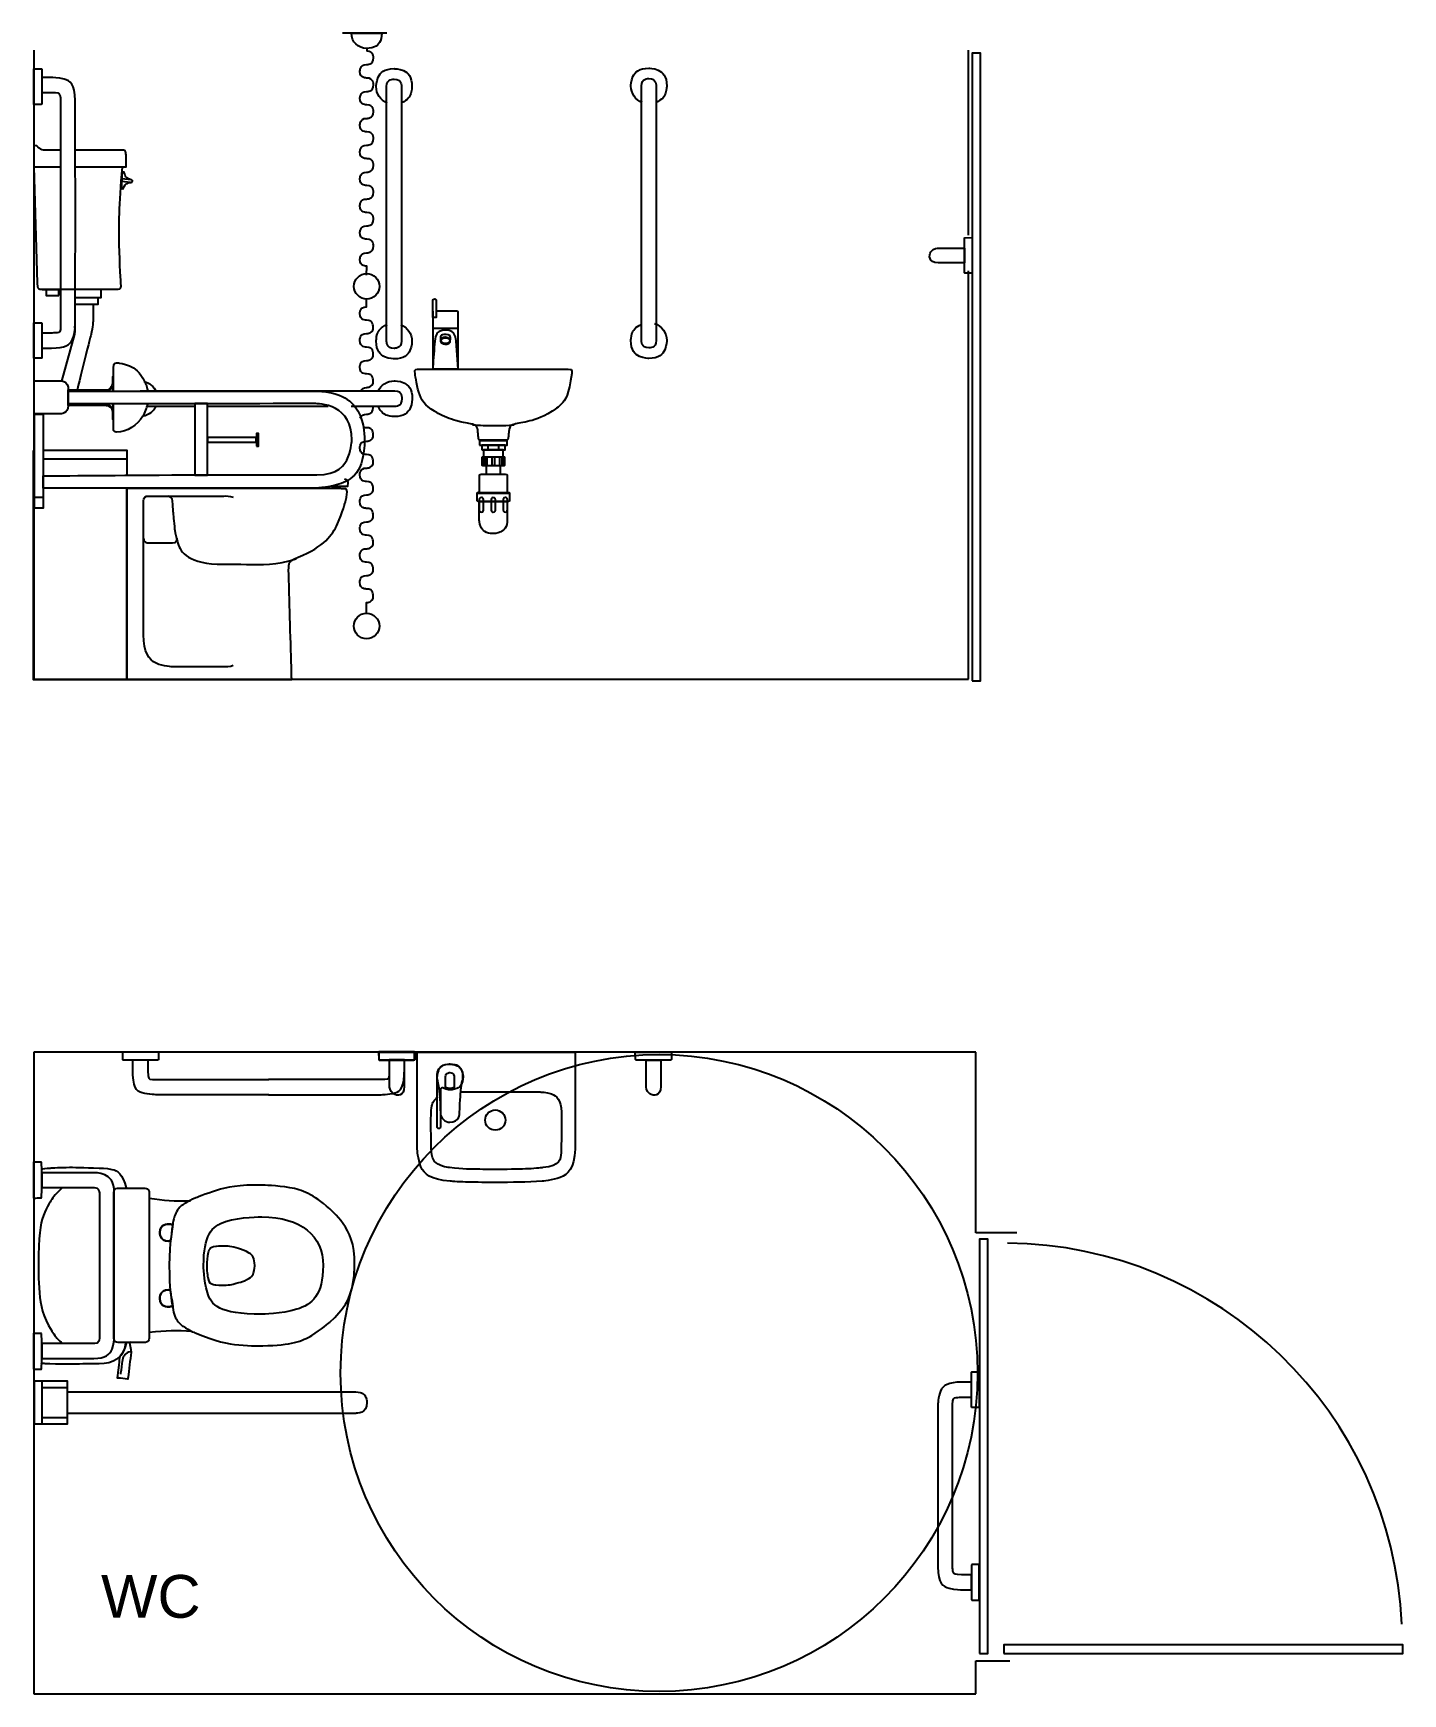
# Model space of a CAD drawing. Header units: millimetres. Extents: x 2892 to 6118, y 11629 to 15540.
import ezdxf

# ---------------------------------------------------------------- set-up
doc = ezdxf.new("R2010")
doc.units = ezdxf.units.MM
doc.layers.get('0').update_dxf_attribs({"color": 3})
for name, color, linetype in [('BASIN', 7, 'Continuous'), ('DOORS', 7, 'Continuous'), ('GRAB_RAILS_H', 7, 'Continuous'), ('GRAB_RAILS_V', 7, 'Continuous'), ('SECTION_BASIN', 7, 'Continuous'), ('SECTION_DOOR_GRAB_RAIL', 7, 'Continuous'), ('SECTION_FLOOR', 7, 'Continuous'), ('SECTION_GRAB_RAIL_REAR', 7, 'Continuous'), ('SECTION_GRAB_RAIL_SIDE', 7, 'Continuous'), ('SECTION_TOILET', 7, 'Continuous'), ('TEXT', 7, 'Continuous'), ('TOILETS', 7, 'Continuous'), ('TURNING_CIRCLE', 7, 'Continuous'), ('WALLS', 7, 'Continuous')]:
    doc.layers.add(name, color=color, linetype=linetype)
doc.styles.get("Standard").update_dxf_attribs({"font": 'Arial.ttf'})

msp = doc.modelspace()

# ---------------------------------------------------------------- texts
at = {"layer": 'TEXT', "insert": (3051.6, 11908.6), "char_height": 100.8, "attachment_point": 1}
msp.add_mtext_dynamic_manual_height_columns('WC', width=699.191, gutter_width=12.6, heights=[0], dxfattribs=at)

# ---------------------------------------------------------------- linework, layer by layer
for points in [[(5103.5, 14014.6), (5122.9, 14014.6), (5122.9, 15493.2), (5103.5, 15493.2), (5103.5, 14014.6)], [(3417.6, 14567.5), (3422.1, 14567.5), (3422.1, 14597.1), (3417.6, 14597.1), (3417.6, 14567.5)]]:
    msp.add_lwpolyline(points, close=True)
for centre, major_axis in [((3677.3, 14943.7), (0, 29.9)), ((3677.1, 14143.7), (0, 30))]:
    msp.add_ellipse(centre, major_axis=major_axis, ratio=1)
for points in [[(3724.7, 15539.9), (3724.7, 15539.9), (3620.7, 15539.9), (3620.7, 15539.9)], [(2893.2, 15499.7), (2893.2, 15499.7), (2893.2, 14018.3), (2893.2, 14018.3)], [(3677.3, 15504), (3677.3, 15504), (3677.3, 15497.6), (3677.3, 15497.6)], [(5094.5, 15064.2), (5094.5, 15064.2), (5094.5, 15499.7), (5094.5, 15499.7)], [(2893.6, 15225.2), (2893.6, 15225.2), (2956.7, 15225.2), (2956.7, 15225.2)], [(3120.8, 15188.4), (3120.8, 15188.4), (3099.8, 15190.3), (3099.8, 15190.3)], [(3122.2, 15194.7), (3122.2, 15194.7), (3100.8, 15197), (3100.8, 15197)], [(5094.5, 14018.3), (5094.5, 14018.3), (5094.5, 14018.3), (5094.5, 14979.9), (5094.5, 14979.9)], [(2912.6, 14936.5), (2912.6, 14936.5), (2955.6, 14936.5), (2955.6, 14936.5)], [(3150.1, 14637.7), (3155.7, 14646.6), (3159.6, 14656.7), (3161.5, 14667.3)], [(3112.9, 14536.5), (3112.9, 14536.5), (2913.9, 14536.5), (2913.9, 14536.5)], [(2914.9, 14446.2), (2914.9, 14446.2), (2894.9, 14446.2), (2894.9, 14446.2)]]:
    msp.add_open_spline(points, degree=3)
for points, knots in [([(3641.2, 15539.9), (3641.2, 15520.1), (3657.3, 15504), (3677.1, 15504), (3677.1, 15504), (3696.9, 15504), (3712.9, 15520.1), (3712.9, 15539.9), (3712.9, 15539.9), (3712.9, 15539.9), (3641.2, 15539.9), (3641.2, 15539.9)], [0, 0, 0, 0, 0.333333, 0.333333, 0.333333, 0.5, 0.666667, 0.666667, 0.666667, 0.833333, 1, 1, 1, 1]), ([(3677, 14969.9), (3677, 14969.9), (3677.3, 14991.1), (3677.3, 14991.1), (3677.3, 14991.1), (3668.5, 14991.1), (3661.4, 14998.2), (3661.4, 15007), (3661.4, 15007), (3661.4, 15015.7), (3668.5, 15022.8), (3677.3, 15022.8), (3677.3, 15022.8), (3677.3, 15022.8), (3677.3, 15022.8), (3677.3, 15022.8), (3677.3, 15022.8), (3677.3, 15022.8), (3677.4, 15022.8), (3677.4, 15022.8), (3677.4, 15022.8), (3686.1, 15022.8), (3693.2, 15029.9), (3693.2, 15038.6), (3693.2, 15038.6), (3693.2, 15047.4), (3686.1, 15054.5), (3677.3, 15054.5), (3677.3, 15054.5), (3668.5, 15054.5), (3661.4, 15061.5), (3661.4, 15070.3), (3661.4, 15070.3), (3661.4, 15079), (3668.5, 15086.1), (3677.3, 15086.1), (3677.3, 15086.1), (3677.3, 15086.1), (3677.3, 15086.1), (3677.3, 15086.1), (3677.3, 15086.1), (3677.3, 15086.1), (3677.4, 15086.1), (3677.4, 15086.1), (3677.4, 15086.1), (3686.1, 15086.1), (3693.2, 15093.2), (3693.2, 15101.9), (3693.2, 15101.9), (3693.2, 15110.7), (3686.1, 15117.8), (3677.3, 15117.8), (3677.3, 15117.8), (3668.5, 15117.8), (3661.4, 15124.8), (3661.4, 15133.6), (3661.4, 15133.6), (3661.4, 15142.3), (3668.5, 15149.4), (3677.3, 15149.4), (3677.3, 15149.4), (3677.3, 15149.4), (3677.3, 15149.4), (3677.3, 15149.4), (3677.3, 15149.4), (3677.3, 15149.4), (3677.4, 15149.4), (3677.4, 15149.4), (3677.4, 15149.4), (3686.1, 15149.4), (3693.2, 15156.5), (3693.2, 15165.2), (3693.2, 15165.2), (3693.2, 15174), (3686.1, 15181.1), (3677.3, 15181.1), (3677.3, 15181.1), (3668.5, 15181.1), (3661.4, 15188.1), (3661.4, 15196.9), (3661.4, 15196.9), (3661.4, 15205.6), (3668.5, 15212.7), (3677.3, 15212.7), (3677.3, 15212.7), (3677.3, 15212.7), (3677.3, 15212.7), (3677.3, 15212.7), (3677.3, 15212.7), (3677.3, 15212.7), (3677.4, 15212.7), (3677.4, 15212.7), (3677.4, 15212.7), (3686.1, 15212.7), (3693.2, 15219.8), (3693.2, 15228.5), (3693.2, 15228.5), (3693.2, 15237.3), (3686.1, 15244.4), (3677.3, 15244.4), (3677.3, 15244.4), (3668.5, 15244.4), (3661.4, 15251.5), (3661.4, 15260.2), (3661.4, 15260.2), (3661.4, 15268.9), (3668.5, 15276), (3677.3, 15276), (3677.3, 15276), (3677.3, 15276), (3677.3, 15276), (3677.3, 15276), (3677.3, 15276), (3677.3, 15276), (3677.4, 15276), (3677.4, 15276), (3677.4, 15276), (3686.1, 15276), (3693.2, 15283.1), (3693.2, 15291.8), (3693.2, 15291.8), (3693.2, 15300.6), (3686.1, 15307.7), (3677.3, 15307.7), (3677.3, 15307.7), (3668.5, 15307.7), (3661.4, 15314.8), (3661.4, 15323.5), (3661.4, 15323.5), (3661.4, 15332.2), (3668.5, 15339.3), (3677.3, 15339.3), (3677.3, 15339.3), (3677.3, 15339.3), (3677.3, 15339.3), (3677.3, 15339.3), (3677.3, 15339.3), (3677.3, 15339.3), (3677.4, 15339.3), (3677.4, 15339.3), (3677.4, 15339.3), (3686.1, 15339.3), (3693.2, 15346.4), (3693.2, 15355.1), (3693.2, 15355.1), (3693.2, 15363.9), (3686.1, 15371), (3677.3, 15371), (3677.3, 15371), (3668.5, 15371), (3661.4, 15378.1), (3661.4, 15386.8), (3661.4, 15386.8), (3661.4, 15395.5), (3668.5, 15402.6), (3677.3, 15402.6), (3677.3, 15402.6), (3677.3, 15402.6), (3677.3, 15402.6), (3677.3, 15402.6), (3677.3, 15402.6), (3677.3, 15402.6), (3677.4, 15402.6), (3677.4, 15402.6), (3677.4, 15402.6), (3686.1, 15402.6), (3693.2, 15409.7), (3693.2, 15418.5), (3693.2, 15418.5), (3693.2, 15427.2), (3686.1, 15434.3), (3677.3, 15434.3), (3677.3, 15434.3), (3668.5, 15434.3), (3661.4, 15441.4), (3661.4, 15450.1), (3661.4, 15450.1), (3661.4, 15458.8), (3668.5, 15465.9), (3677.3, 15465.9), (3677.3, 15465.9), (3677.3, 15465.9), (3677.3, 15465.9), (3677.3, 15465.9), (3677.3, 15465.9), (3677.3, 15465.9), (3677.4, 15465.9), (3677.4, 15465.9), (3677.4, 15465.9), (3686.1, 15465.9), (3693.2, 15473), (3693.2, 15481.8), (3693.2, 15481.8), (3693.2, 15490.5), (3686.1, 15497.6), (3677.4, 15497.6)], [0, 0, 0, 0, 0.020408, 0.020408, 0.020408, 0.030612, 0.040816, 0.040816, 0.040816, 0.05102, 0.061224, 0.061224, 0.061224, 0.071429, 0.081633, 0.081633, 0.081633, 0.091837, 0.102041, 0.102041, 0.102041, 0.112245, 0.122449, 0.122449, 0.122449, 0.132653, 0.142857, 0.142857, 0.142857, 0.153061, 0.163265, 0.163265, 0.163265, 0.173469, 0.183673, 0.183673, 0.183673, 0.193878, 0.204082, 0.204082, 0.204082, 0.214286, 0.22449, 0.22449, 0.22449, 0.234694, 0.244898, 0.244898, 0.244898, 0.255102, 0.265306, 0.265306, 0.265306, 0.27551, 0.285714, 0.285714, 0.285714, 0.295918, 0.306122, 0.306122, 0.306122, 0.316327, 0.326531, 0.326531, 0.326531, 0.336735, 0.346939, 0.346939, 0.346939, 0.357143, 0.367347, 0.367347, 0.367347, 0.377551, 0.387755, 0.387755, 0.387755, 0.397959, 0.408163, 0.408163, 0.408163, 0.418367, 0.428571, 0.428571, 0.428571, 0.438776, 0.44898, 0.44898, 0.44898, 0.459184, 0.469388, 0.469388, 0.469388, 0.479592, 0.489796, 0.489796, 0.489796, 0.5, 0.510204, 0.510204, 0.510204, 0.520408, 0.530612, 0.530612, 0.530612, 0.540816, 0.55102, 0.55102, 0.55102, 0.561224, 0.571429, 0.571429, 0.571429, 0.581633, 0.591837, 0.591837, 0.591837, 0.602041, 0.612245, 0.612245, 0.612245, 0.622449, 0.632653, 0.632653, 0.632653, 0.642857, 0.653061, 0.653061, 0.653061, 0.663265, 0.673469, 0.673469, 0.673469, 0.683673, 0.693878, 0.693878, 0.693878, 0.704082, 0.714286, 0.714286, 0.714286, 0.72449, 0.734694, 0.734694, 0.734694, 0.744898, 0.755102, 0.755102, 0.755102, 0.765306, 0.77551, 0.77551, 0.77551, 0.785714, 0.795918, 0.795918, 0.795918, 0.806122, 0.816327, 0.816327, 0.816327, 0.826531, 0.836735, 0.836735, 0.836735, 0.846939, 0.857143, 0.857143, 0.857143, 0.867347, 0.877551, 0.877551, 0.877551, 0.887755, 0.897959, 0.897959, 0.897959, 0.908163, 0.918367, 0.918367, 0.918367, 0.928571, 0.938776, 0.938776, 0.938776, 0.94898, 0.959184, 0.959184, 0.959184, 0.969388, 0.979592, 0.979592, 0.979592, 0.989796, 1, 1, 1, 1]), ([(2956.5, 15264.6), (2956.5, 15264.6), (2917.9, 15264.6), (2917.9, 15264.6), (2917.9, 15264.6), (2910.8, 15264.5), (2909.2, 15267.1), (2904.7, 15270.3), (2904.7, 15270.3), (2900.8, 15273.2), (2900.9, 15275), (2893.4, 15275.4), (2893.4, 15275.4), (2893.4, 15275.4), (2893.6, 15225.2), (2893.6, 15225.2)], [0, 0, 0, 0, 0.25, 0.25, 0.25, 0.375, 0.5, 0.5, 0.5, 0.625, 0.75, 0.75, 0.75, 0.875, 1, 1, 1, 1]), ([(2990.9, 15225.2), (2990.9, 15225.2), (3110.7, 15225.2), (3110.7, 15225.2), (3110.7, 15225.2), (3110.7, 15225.2), (3110.4, 15256), (3110.4, 15256), (3110.4, 15256), (3110.3, 15261.9), (3106.9, 15264.6), (3101.5, 15264.6), (3101.5, 15264.6), (3101.5, 15264.6), (2990.4, 15264.6), (2990.4, 15264.6)], [0, 0, 0, 0, 0.25, 0.25, 0.25, 0.375, 0.5, 0.5, 0.5, 0.625, 0.75, 0.75, 0.75, 0.875, 1, 1, 1, 1]), ([(2893, 15225.4), (2893, 15225.4), (2901.4, 14951.4), (2901.4, 14951.4), (2901.4, 14951.4), (2901.7, 14942.1), (2904.2, 14936.7), (2913.1, 14936.7), (2913.1, 14936.7), (2913.1, 14936.7), (3089.8, 14936.7), (3089.8, 14936.7), (3089.8, 14936.7), (3096.9, 14936.7), (3099.1, 14941.6), (3098.6, 14950.2), (3098.6, 14950.2), (3092.6, 15042.5), (3094, 15132.2), (3102.1, 15224.4)], [0, 0, 0, 0, 0.2, 0.2, 0.2, 0.3, 0.4, 0.4, 0.4, 0.5, 0.6, 0.6, 0.6, 0.7, 0.8, 0.8, 0.8, 0.9, 1, 1, 1, 1]), ([(3101.3, 15213.2), (3102.9, 15213), (3104.4, 15212.7), (3105.9, 15212.5), (3105.9, 15212.5), (3108.1, 15204.6), (3112.3, 15197.4), (3122.2, 15194.9), (3122.2, 15194.9), (3127.1, 15193.7), (3125.4, 15188.8), (3121.7, 15188.4), (3121.7, 15188.4), (3113.1, 15187.4), (3107.2, 15182.1), (3103.8, 15173.6), (3103.8, 15173.6), (3102.3, 15174), (3100.9, 15174.4), (3099.4, 15174.9), (3099.4, 15174.9), (3100.1, 15187.6), (3100.7, 15200.4), (3101.3, 15213.2)], [0, 0, 0, 0, 0.166667, 0.166667, 0.166667, 0.25, 0.333333, 0.333333, 0.333333, 0.416667, 0.5, 0.5, 0.5, 0.583333, 0.666667, 0.666667, 0.666667, 0.75, 0.833333, 0.833333, 0.833333, 0.916667, 1, 1, 1, 1]), ([(3101.3, 15213.2), (3102.9, 15213), (3104.4, 15212.7), (3105.9, 15212.5), (3105.9, 15212.5), (3108.1, 15204.6), (3112.3, 15197.4), (3122.2, 15194.9), (3122.2, 15194.9), (3127.1, 15193.7), (3125.4, 15188.8), (3121.7, 15188.4), (3121.7, 15188.4), (3113.1, 15187.4), (3107.2, 15182.1), (3103.8, 15173.6), (3103.8, 15173.6), (3102.3, 15174), (3100.9, 15174.4), (3099.4, 15174.9), (3099.4, 15174.9), (3100.1, 15187.6), (3100.7, 15200.4), (3101.3, 15213.2)], [0, 0, 0, 0, 0.166667, 0.166667, 0.166667, 0.25, 0.333333, 0.333333, 0.333333, 0.416667, 0.5, 0.5, 0.5, 0.583333, 0.666667, 0.666667, 0.666667, 0.75, 0.833333, 0.833333, 0.833333, 0.916667, 1, 1, 1, 1]), ([(2952.2, 14922.1), (2952.2, 14922.1), (2922.5, 14922.1), (2922.5, 14922.1), (2922.5, 14922.1), (2922.5, 14922.1), (2922.5, 14936.5), (2922.5, 14936.5), (2922.5, 14936.5), (2922.5, 14936.5), (2952.2, 14936.5), (2952.2, 14936.5), (2952.2, 14936.5), (2952.2, 14936.5), (2952.2, 14922.1), (2952.2, 14922.1)], [0, 0, 0, 0, 0.25, 0.25, 0.25, 0.375, 0.5, 0.5, 0.5, 0.625, 0.75, 0.75, 0.75, 0.875, 1, 1, 1, 1]), ([(2990.1, 14917.8), (2990.1, 14917.8), (3052.1, 14917.8), (3052.1, 14917.8), (3052.1, 14917.8), (3052.1, 14917.8), (3052.1, 14936.4), (3052.1, 14936.4), (3052.1, 14936.4), (3052.1, 14936.4), (2990.1, 14936.4), (2990.1, 14936.4)], [0, 0, 0, 0, 0.333333, 0.333333, 0.333333, 0.5, 0.666667, 0.666667, 0.666667, 0.833333, 1, 1, 1, 1]), ([(2990.4, 14917.5), (2990.4, 14917.5), (3043.9, 14917.5), (3043.9, 14917.5), (3043.9, 14917.5), (3043.9, 14917.5), (3043.9, 14901.2), (3043.9, 14901.2), (3043.9, 14901.2), (3043.9, 14901.2), (2990.4, 14901.2), (2990.4, 14901.2)], [0, 0, 0, 0, 0.333333, 0.333333, 0.333333, 0.5, 0.666667, 0.666667, 0.666667, 0.833333, 1, 1, 1, 1]), ([(3032.9, 14901.4), (3032.9, 14901.4), (3032.9, 14865.8), (3032.9, 14865.8), (3032.9, 14865.8), (3032.9, 14853), (3030.5, 14840), (3027.4, 14827.5), (3027.4, 14827.5), (3027.4, 14827.5), (2995.1, 14699.5), (2995.1, 14699.5)], [0, 0, 0, 0, 0.333333, 0.333333, 0.333333, 0.5, 0.666667, 0.666667, 0.666667, 0.833333, 1, 1, 1, 1]), ([(3662.7, 14696.7), (3665.2, 14702), (3670.7, 14705.7), (3677, 14705.7), (3677, 14705.7), (3685.8, 14705.7), (3692.9, 14712.7), (3692.9, 14721.5), (3692.9, 14721.5), (3692.9, 14730.2), (3685.8, 14737.3), (3677, 14737.3), (3677, 14737.3), (3677, 14737.3), (3677, 14737.3), (3677, 14737.3), (3677, 14737.3), (3677, 14737.3), (3676.9, 14737.3), (3676.9, 14737.3), (3676.9, 14737.3), (3668.2, 14737.3), (3661.1, 14744.4), (3661.1, 14753.1), (3661.1, 14753.1), (3661.1, 14761.9), (3668.2, 14769), (3677, 14769), (3677, 14769), (3685.8, 14769), (3692.9, 14776.1), (3692.9, 14784.8), (3692.9, 14784.8), (3692.9, 14793.5), (3685.8, 14800.6), (3677, 14800.6), (3677, 14800.6), (3677, 14800.6), (3677, 14800.6), (3677, 14800.6), (3677, 14800.6), (3677, 14800.6), (3676.9, 14800.6), (3676.9, 14800.6), (3676.9, 14800.6), (3668.2, 14800.6), (3661.1, 14807.7), (3661.1, 14816.4), (3661.1, 14816.4), (3661.1, 14825.2), (3668.2, 14832.3), (3677, 14832.3), (3677, 14832.3), (3685.8, 14832.3), (3692.9, 14839.4), (3692.9, 14848.1), (3692.9, 14848.1), (3692.9, 14856.8), (3685.8, 14863.9), (3677, 14863.9), (3677, 14863.9), (3677, 14863.9), (3677, 14863.9), (3677, 14863.9), (3677, 14863.9), (3677, 14863.9), (3676.9, 14863.9), (3676.9, 14863.9), (3676.9, 14863.9), (3668.2, 14863.9), (3661.1, 14871), (3661.1, 14879.7), (3661.1, 14879.7), (3661.1, 14888.5), (3668.2, 14895.6), (3676.9, 14895.6), (3676.9, 14895.6), (3676.9, 14895.6), (3676.9, 14912.8), (3676.9, 14912.8)], [0, 0, 0, 0, 0.05, 0.05, 0.05, 0.075, 0.1, 0.1, 0.1, 0.125, 0.15, 0.15, 0.15, 0.175, 0.2, 0.2, 0.2, 0.225, 0.25, 0.25, 0.25, 0.275, 0.3, 0.3, 0.3, 0.325, 0.35, 0.35, 0.35, 0.375, 0.4, 0.4, 0.4, 0.425, 0.45, 0.45, 0.45, 0.475, 0.5, 0.5, 0.5, 0.525, 0.55, 0.55, 0.55, 0.575, 0.6, 0.6, 0.6, 0.625, 0.65, 0.65, 0.65, 0.675, 0.7, 0.7, 0.7, 0.725, 0.75, 0.75, 0.75, 0.775, 0.8, 0.8, 0.8, 0.825, 0.85, 0.85, 0.85, 0.875, 0.9, 0.9, 0.9, 0.925, 0.95, 0.95, 0.95, 0.975, 1, 1, 1, 1]), ([(2959.5, 14720.3), (2959.5, 14720.3), (2989.6, 14831.4), (2989.6, 14831.4), (2989.6, 14831.4), (2991.2, 14837.4), (2990, 14843.8), (2990.2, 14850)], [0, 0, 0, 0, 0.5, 0.5, 0.5, 0.75, 1, 1, 1, 1]), ([(3080.9, 14696.7), (3080.9, 14696.7), (3080.9, 14751.2), (3080.9, 14751.2), (3080.9, 14751.2), (3080.9, 14761.8), (3085.6, 14764.3), (3093, 14763.3), (3093, 14763.3), (3120, 14759.6), (3142.4, 14742.8), (3154.2, 14719.6), (3154.2, 14719.6), (3157.8, 14712.6), (3160.3, 14704.9), (3161.6, 14696.9)], [0, 0, 0, 0, 0.25, 0.25, 0.25, 0.375, 0.5, 0.5, 0.5, 0.625, 0.75, 0.75, 0.75, 0.875, 1, 1, 1, 1]), ([(3080.8, 14695.3), (3080.8, 14695.3), (3080.8, 14730.8), (3080.8, 14730.8), (3080.8, 14730.8), (3080.8, 14730.8), (3078.6, 14730.8), (3078.6, 14730.8), (3078.6, 14730.8), (3078.6, 14730.8), (3078.6, 14715.9), (3078.6, 14715.9), (3078.6, 14715.9), (3076.6, 14706.2), (3071.4, 14700.2), (3062.6, 14698.8), (3062.6, 14698.8), (3062.6, 14698.8), (2973.6, 14698.8), (2973.6, 14698.8), (2973.6, 14698.8), (2973.6, 14698.8), (2973.6, 14663.6), (2973.6, 14663.6), (2973.6, 14663.6), (2973.6, 14663.6), (3062.7, 14663.6), (3062.7, 14663.6), (3062.7, 14663.6), (3072, 14661.9), (3077.8, 14656.3), (3078.8, 14645.5), (3078.8, 14645.5), (3078.8, 14645.5), (3078.8, 14630.9), (3078.8, 14630.9), (3078.8, 14630.9), (3078.8, 14630.9), (3080.8, 14630.9), (3080.8, 14630.9), (3080.8, 14630.9), (3080.8, 14630.9), (3080.8, 14666.8), (3080.8, 14666.8)], [0, 0, 0, 0, 0.090909, 0.090909, 0.090909, 0.136364, 0.181818, 0.181818, 0.181818, 0.227273, 0.272727, 0.272727, 0.272727, 0.318182, 0.363636, 0.363636, 0.363636, 0.409091, 0.454545, 0.454545, 0.454545, 0.5, 0.545455, 0.545455, 0.545455, 0.590909, 0.636364, 0.636364, 0.636364, 0.681818, 0.727273, 0.727273, 0.727273, 0.772727, 0.818182, 0.818182, 0.818182, 0.863636, 0.909091, 0.909091, 0.909091, 0.954545, 1, 1, 1, 1]), ([(3063.9, 14699), (3063.9, 14699), (3067.3, 14697.7), (3067.3, 14697.7), (3067.3, 14697.7), (3073, 14699.6), (3077, 14703.4), (3079.7, 14708.4), (3079.7, 14708.4), (3079.7, 14708.4), (3079.7, 14696.3), (3079.7, 14696.3)], [0, 0, 0, 0, 0.333333, 0.333333, 0.333333, 0.5, 0.666667, 0.666667, 0.666667, 0.833333, 1, 1, 1, 1]), ([(3150.1, 14637.7), (3136.3, 14616.1), (3113.4, 14601.1), (3088.4, 14600.4), (3088.4, 14600.4), (3085.2, 14600.3), (3080.9, 14603.2), (3080.9, 14606.5), (3080.9, 14606.5), (3080.9, 14606.5), (3080.9, 14666.8), (3080.9, 14666.8)], [0, 0, 0, 0, 0.333333, 0.333333, 0.333333, 0.5, 0.666667, 0.666667, 0.666667, 0.833333, 1, 1, 1, 1]), ([(3272.3, 14667.6), (3272.3, 14667.6), (3302.3, 14667.6), (3302.3, 14667.6), (3302.3, 14667.6), (3302.3, 14667.6), (3302.3, 14499), (3302.3, 14499), (3302.3, 14499), (3302.3, 14499), (3272.3, 14499), (3272.3, 14499), (3272.3, 14499), (3272.3, 14499), (3272.3, 14667.6), (3272.3, 14667.6)], [0, 0, 0, 0, 0.25, 0.25, 0.25, 0.375, 0.5, 0.5, 0.5, 0.625, 0.75, 0.75, 0.75, 0.875, 1, 1, 1, 1]), ([(3079.7, 14666.5), (3079.7, 14666.5), (3079.7, 14653.5), (3079.7, 14653.5), (3079.7, 14653.5), (3078, 14658), (3074.2, 14661.8), (3067.3, 14664.4), (3067.3, 14664.4), (3067.3, 14664.4), (3063.5, 14663.4), (3063.5, 14663.4)], [0, 0, 0, 0, 0.333333, 0.333333, 0.333333, 0.5, 0.666667, 0.666667, 0.666667, 0.833333, 1, 1, 1, 1]), ([(3661.9, 14633.5), (3664.2, 14639.5), (3670.2, 14642.7), (3677, 14642.4), (3677, 14642.4), (3685.8, 14642.4), (3691.9, 14649.5), (3692.9, 14658.2), (3692.9, 14658.2), (3693, 14659.2), (3692.9, 14660.2), (3692.8, 14661.1)], [0, 0, 0, 0, 0.333333, 0.333333, 0.333333, 0.5, 0.666667, 0.666667, 0.666667, 0.833333, 1, 1, 1, 1]), ([(3677, 14173.5), (3677, 14173.5), (3677, 14199.2), (3677, 14199.2), (3677, 14199.2), (3685.8, 14199.2), (3692.9, 14206.2), (3692.9, 14215), (3692.9, 14215), (3692.9, 14223.7), (3685.8, 14230.8), (3677, 14230.8), (3677, 14230.8), (3677, 14230.8), (3677, 14230.8), (3677, 14230.8), (3677, 14230.8), (3677, 14230.8), (3676.9, 14230.8), (3676.9, 14230.8), (3676.9, 14230.8), (3668.2, 14230.8), (3661.1, 14237.9), (3661.1, 14246.6), (3661.1, 14246.6), (3661.1, 14255.4), (3668.2, 14262.5), (3677, 14262.5), (3677, 14262.5), (3685.8, 14262.5), (3692.9, 14269.5), (3692.9, 14278.3), (3692.9, 14278.3), (3692.9, 14287), (3685.8, 14294.1), (3677, 14294.1), (3677, 14294.1), (3677, 14294.1), (3677, 14294.1), (3677, 14294.1), (3677, 14294.1), (3677, 14294.1), (3676.9, 14294.1), (3676.9, 14294.1), (3676.9, 14294.1), (3668.2, 14294.1), (3661.1, 14301.2), (3661.1, 14309.9), (3661.1, 14309.9), (3661.1, 14318.7), (3668.2, 14325.8), (3677, 14325.8), (3677, 14325.8), (3685.8, 14325.8), (3692.9, 14332.9), (3692.9, 14341.6), (3692.9, 14341.6), (3692.9, 14350.3), (3685.8, 14357.4), (3677, 14357.4), (3677, 14357.4), (3677, 14357.4), (3677, 14357.4), (3677, 14357.4), (3677, 14357.4), (3677, 14357.4), (3676.9, 14357.4), (3676.9, 14357.4), (3676.9, 14357.4), (3668.2, 14357.4), (3661.1, 14364.5), (3661.1, 14373.2), (3661.1, 14373.2), (3661.1, 14382), (3668.2, 14389.1), (3677, 14389.1), (3677, 14389.1), (3685.8, 14389.1), (3692.9, 14396.2), (3692.9, 14405), (3692.9, 14405), (3692.9, 14413.7), (3685.8, 14420.8), (3677, 14420.8), (3677, 14420.8), (3677, 14420.8), (3677, 14420.8), (3677, 14420.8), (3677, 14420.8), (3677, 14420.8), (3676.9, 14420.8), (3676.9, 14420.8), (3676.9, 14420.8), (3668.2, 14420.8), (3661.1, 14427.9), (3661.1, 14436.6), (3661.1, 14436.6), (3661.1, 14445.4), (3668.2, 14452.4), (3677, 14452.4), (3677, 14452.4), (3685.8, 14452.4), (3692.9, 14459.5), (3692.9, 14468.3), (3692.9, 14468.3), (3692.9, 14477), (3685.8, 14484.1), (3677, 14484.1), (3677, 14484.1), (3677, 14484.1), (3677, 14484.1), (3677, 14484.1), (3677, 14484.1), (3677, 14484.1), (3676.9, 14484.1), (3676.9, 14484.1), (3676.9, 14484.1), (3668.2, 14484.1), (3661.1, 14491.2), (3661.1, 14499.9), (3661.1, 14499.9), (3661.1, 14508.7), (3668.2, 14515.7), (3677, 14515.7), (3677, 14515.7), (3685.8, 14515.7), (3692.9, 14522.8), (3692.9, 14531.6), (3692.9, 14531.6), (3692.9, 14540.3), (3685.8, 14547.4), (3677, 14547.4), (3677, 14547.4), (3677, 14547.4), (3677, 14547.4), (3677, 14547.4), (3677, 14547.4), (3677, 14547.4), (3676.9, 14547.4), (3676.9, 14547.4), (3676.9, 14547.4), (3668.2, 14547.4), (3661.1, 14554.5), (3661.1, 14563.2), (3661.1, 14563.2), (3661.1, 14572), (3668.2, 14579.1), (3677, 14579.1), (3677, 14579.1), (3685.8, 14579.1), (3692.9, 14586.1), (3692.9, 14594.9), (3692.9, 14594.9), (3692.9, 14603.6), (3685.8, 14610.7), (3677, 14610.7), (3677, 14610.7), (3677, 14610.7), (3677, 14610.7), (3677, 14610.7), (3677, 14610.7), (3677, 14610.7), (3676.9, 14610.7), (3676.9, 14610.7), (3676.9, 14610.7), (3674.2, 14610.7), (3671.7, 14611.2), (3669.6, 14612.3)], [0, 0, 0, 0, 0.02381, 0.02381, 0.02381, 0.035714, 0.047619, 0.047619, 0.047619, 0.059524, 0.071429, 0.071429, 0.071429, 0.083333, 0.095238, 0.095238, 0.095238, 0.107143, 0.119048, 0.119048, 0.119048, 0.130952, 0.142857, 0.142857, 0.142857, 0.154762, 0.166667, 0.166667, 0.166667, 0.178571, 0.190476, 0.190476, 0.190476, 0.202381, 0.214286, 0.214286, 0.214286, 0.22619, 0.238095, 0.238095, 0.238095, 0.25, 0.261905, 0.261905, 0.261905, 0.27381, 0.285714, 0.285714, 0.285714, 0.297619, 0.309524, 0.309524, 0.309524, 0.321429, 0.333333, 0.333333, 0.333333, 0.345238, 0.357143, 0.357143, 0.357143, 0.369048, 0.380952, 0.380952, 0.380952, 0.392857, 0.404762, 0.404762, 0.404762, 0.416667, 0.428571, 0.428571, 0.428571, 0.440476, 0.452381, 0.452381, 0.452381, 0.464286, 0.47619, 0.47619, 0.47619, 0.488095, 0.5, 0.5, 0.5, 0.511905, 0.52381, 0.52381, 0.52381, 0.535714, 0.547619, 0.547619, 0.547619, 0.559524, 0.571429, 0.571429, 0.571429, 0.583333, 0.595238, 0.595238, 0.595238, 0.607143, 0.619048, 0.619048, 0.619048, 0.630952, 0.642857, 0.642857, 0.642857, 0.654762, 0.666667, 0.666667, 0.666667, 0.678571, 0.690476, 0.690476, 0.690476, 0.702381, 0.714286, 0.714286, 0.714286, 0.72619, 0.738095, 0.738095, 0.738095, 0.75, 0.761905, 0.761905, 0.761905, 0.77381, 0.785714, 0.785714, 0.785714, 0.797619, 0.809524, 0.809524, 0.809524, 0.821429, 0.833333, 0.833333, 0.833333, 0.845238, 0.857143, 0.857143, 0.857143, 0.869048, 0.880952, 0.880952, 0.880952, 0.892857, 0.904762, 0.904762, 0.904762, 0.916667, 0.928571, 0.928571, 0.928571, 0.940476, 0.952381, 0.952381, 0.952381, 0.964286, 0.97619, 0.97619, 0.97619, 0.988095, 1, 1, 1, 1]), ([(2891.9, 14556.7), (2891.9, 14556.7), (2891.9, 14017.9), (2891.9, 14017.9), (2891.9, 14017.9), (2891.9, 14017.9), (3112.9, 14017.9), (3112.9, 14017.9), (3112.9, 14017.9), (3112.9, 14017.9), (3112.9, 14469.9), (3112.9, 14469.9)], [0, 0, 0, 0, 0.333333, 0.333333, 0.333333, 0.5, 0.666667, 0.666667, 0.666667, 0.833333, 1, 1, 1, 1]), ([(3112.9, 14497.9), (3112.9, 14497.9), (3112.9, 14556.7), (3112.9, 14556.7), (3112.9, 14556.7), (3112.9, 14556.7), (2913.6, 14556.7), (2913.6, 14556.7)], [0, 0, 0, 0, 0.5, 0.5, 0.5, 0.75, 1, 1, 1, 1]), ([(3302.4, 14576.9), (3302.4, 14576.9), (3302.4, 14587.7), (3302.4, 14587.7), (3302.4, 14587.7), (3302.4, 14587.7), (3417.3, 14587.7), (3417.3, 14587.7), (3417.3, 14587.7), (3417.3, 14587.7), (3417.3, 14576.9), (3417.3, 14576.9), (3417.3, 14576.9), (3417.3, 14576.9), (3302.4, 14576.9), (3302.4, 14576.9)], [0, 0, 0, 0, 0.25, 0.25, 0.25, 0.375, 0.5, 0.5, 0.5, 0.625, 0.75, 0.75, 0.75, 0.875, 1, 1, 1, 1])]:
    msp.add_open_spline(points, degree=3, knots=knots)
at = {"layer": 'BASIN'}
msp.add_ellipse((3980.2, 12980), major_axis=(0, 23.8), ratio=1, dxfattribs=at)
for points, knots in [([(3982.3, 12833.4), (4018, 12833.4), (4054.5, 12833.1), (4090.8, 12836.1), (4090.8, 12836.1), (4137.6, 12839.9), (4166.1, 12864.8), (4168.1, 12911.6), (4168.1, 12911.6), (4168.5, 12921.1), (4168.5, 12930.5), (4168.6, 12940), (4168.6, 12940), (4168.7, 13006.7), (4168.6, 13073.4), (4168.6, 13140.2), (4168.6, 13140.2), (4168.6, 13140.2), (3982.3, 13140.2), (3982.3, 13140.2), (3982.3, 13140.2), (3982.3, 13140.2), (3796.1, 13140.2), (3796.1, 13140.2), (3796.1, 13140.2), (3796.1, 13073.4), (3795.9, 13006.7), (3796.1, 12940), (3796.1, 12940), (3796.1, 12930.5), (3796.1, 12921.1), (3796.5, 12911.6), (3796.5, 12911.6), (3798.5, 12864.8), (3827, 12839.9), (3873.8, 12836.1), (3873.8, 12836.1), (3910.1, 12833.1), (3946.6, 12833.4), (3982.3, 12833.4)], [0, 0, 0, 0, 0.1, 0.1, 0.1, 0.15, 0.2, 0.2, 0.2, 0.25, 0.3, 0.3, 0.3, 0.35, 0.4, 0.4, 0.4, 0.45, 0.5, 0.5, 0.5, 0.55, 0.6, 0.6, 0.6, 0.65, 0.7, 0.7, 0.7, 0.75, 0.8, 0.8, 0.8, 0.85, 0.9, 0.9, 0.9, 0.95, 1, 1, 1, 1]), ([(3873.5, 12974.9), (3863.2, 12974.9), (3850, 12984), (3850.8, 12997.3), (3850.8, 12997.3), (3850.8, 12997.3), (3849.9, 13027), (3849.9, 13027), (3849.9, 13027), (3847.5, 13051.8), (3846.9, 13061.4), (3842.7, 13078), (3842.7, 13078), (3843.3, 13098.7), (3855.5, 13111.1), (3873.5, 13110.8), (3873.5, 13110.8), (3891.8, 13110.6), (3905.3, 13097.3), (3903.8, 13078), (3903.8, 13078), (3899.6, 13061.4), (3899.5, 13051.8), (3897.1, 13027), (3897.1, 13027), (3897.1, 13027), (3896.2, 12997.3), (3896.2, 12997.3), (3896.2, 12997.3), (3896.9, 12984), (3883.7, 12974.9), (3873.5, 12974.9)], [0, 0, 0, 0, 0.125, 0.125, 0.125, 0.1875, 0.25, 0.25, 0.25, 0.3125, 0.375, 0.375, 0.375, 0.4375, 0.5, 0.5, 0.5, 0.5625, 0.625, 0.625, 0.625, 0.6875, 0.75, 0.75, 0.75, 0.8125, 0.875, 0.875, 0.875, 0.9375, 1, 1, 1, 1]), ([(3866.6, 13051.9), (3868.9, 13051.4), (3871.3, 13051.1), (3873.7, 13051.1), (3873.7, 13051.1), (3890.6, 13051.1), (3904.3, 13065), (3904.3, 13081.9), (3904.3, 13081.9), (3904.3, 13098.7), (3890.6, 13112.4), (3873.7, 13112.4), (3873.7, 13112.4), (3856.9, 13112.4), (3843.2, 13098.7), (3843.2, 13081.9), (3843.2, 13081.9), (3843.2, 13081.7), (3843.2, 13081.4), (3843.2, 13081.2), (3843.2, 13081.2), (3843.2, 13081.2), (3843.2, 12963.8), (3843.2, 12963.8), (3843.2, 12963.8), (3843.2, 12959.4), (3851.4, 12959.4), (3851.4, 12963.8), (3851.4, 12963.8), (3851.4, 12963.8), (3851.3, 13050.6), (3851.3, 13050.6), (3851.3, 13050.6), (3851.3, 13055), (3855.4, 13057.2), (3860, 13054.4), (3860, 13054.4), (3862.2, 13053.4), (3864.4, 13052.6), (3866.6, 13051.9)], [0, 0, 0, 0, 0.1, 0.1, 0.1, 0.15, 0.2, 0.2, 0.2, 0.25, 0.3, 0.3, 0.3, 0.35, 0.4, 0.4, 0.4, 0.45, 0.5, 0.5, 0.5, 0.55, 0.6, 0.6, 0.6, 0.65, 0.7, 0.7, 0.7, 0.75, 0.8, 0.8, 0.8, 0.85, 0.9, 0.9, 0.9, 0.95, 1, 1, 1, 1]), ([(3863.1, 13056.5), (3869.9, 13053.7), (3876.6, 13053.7), (3883.3, 13056.5), (3883.3, 13056.5), (3883.3, 13056.5), (3883.3, 13069.9), (3883.3, 13069.9), (3883.3, 13069.9), (3883.3, 13069.9), (3883.3, 13082), (3883.3, 13082), (3883.3, 13082), (3883.3, 13087.6), (3878.3, 13091.9), (3873.2, 13091.9), (3873.2, 13091.9), (3868.2, 13091.9), (3863.1, 13087.6), (3863.1, 13082), (3863.1, 13082), (3863.1, 13082), (3863.1, 13056.5), (3863.1, 13056.5)], [0, 0, 0, 0, 0.166667, 0.166667, 0.166667, 0.25, 0.333333, 0.333333, 0.333333, 0.416667, 0.5, 0.5, 0.5, 0.583333, 0.666667, 0.666667, 0.666667, 0.75, 0.833333, 0.833333, 0.833333, 0.916667, 1, 1, 1, 1]), ([(3899.9, 13046.2), (3899.9, 13046.2), (3982.3, 13046.2), (3982.3, 13046.2), (3982.3, 13046.2), (3982.3, 13046.2), (4085.9, 13046.2), (4085.9, 13046.2), (4085.9, 13046.2), (4114.4, 13046.2), (4135.3, 13028), (4135.8, 12998.5), (4135.8, 12998.5), (4136.1, 12976.9), (4135.9, 12955.3), (4135.8, 12933.7), (4135.8, 12933.7), (4135.5, 12902.6), (4133.7, 12872.7), (4092.2, 12868), (4092.2, 12868), (4060.3, 12864.4), (4020.8, 12863.9), (3982.3, 12863.9), (3982.3, 12863.9), (3943.8, 12863.9), (3904.3, 12864.4), (3872.4, 12868), (3872.4, 12868), (3831, 12872.7), (3829.1, 12902.6), (3828.9, 12933.7), (3828.9, 12933.7), (3828.7, 12955.3), (3828.5, 12976.9), (3828.9, 12998.5), (3828.9, 12998.5), (3829.1, 13014.4), (3835.3, 13027), (3845.4, 13035.2)], [0, 0, 0, 0, 0.1, 0.1, 0.1, 0.15, 0.2, 0.2, 0.2, 0.25, 0.3, 0.3, 0.3, 0.35, 0.4, 0.4, 0.4, 0.45, 0.5, 0.5, 0.5, 0.55, 0.6, 0.6, 0.6, 0.65, 0.7, 0.7, 0.7, 0.75, 0.8, 0.8, 0.8, 0.85, 0.9, 0.9, 0.9, 0.95, 1, 1, 1, 1])]:
    msp.add_open_spline(points, degree=3, knots=knots, dxfattribs=at)
at = {"layer": 'DOORS'}
for points in [[(5120.6, 11723.7), (5140.6, 11723.7), (5140.6, 12699.4), (5120.6, 12699.4), (5120.6, 11723.7)], [(5178.3, 11723.7), (6117.6, 11723.7), (6117.6, 11743.8), (5178.3, 11743.8), (5178.3, 11723.7)]]:
    msp.add_lwpolyline(points, close=True, dxfattribs=at)
msp.add_open_spline([(6115.3, 11792.6), (6093.1, 12290.8), (5685.5, 12685), (5186.7, 12690.4)], degree=3, dxfattribs=at)
at = {"layer": 'GRAB_RAILS_H'}
for points in [[(2893.9, 12264.3), (2972.6, 12264.3), (2972.6, 12365), (2893.9, 12365), (2893.9, 12264.3)], [(2912.4, 12264.3), (2972.6, 12264.3), (2972.6, 12365), (2912.4, 12365), (2912.4, 12264.3)], [(2912.4, 12279.6), (2972.6, 12279.6), (2972.6, 12349.7), (2912.4, 12349.7), (2912.4, 12279.6)]]:
    msp.add_lwpolyline(points, close=True, dxfattribs=at)
for points, knots in [([(3102.6, 13140.4), (3102.6, 13140.4), (3102.6, 13122.8), (3102.6, 13122.8), (3102.6, 13122.8), (3102.6, 13122.2), (3103.2, 13121.5), (3103.8, 13121.5), (3103.8, 13121.5), (3103.8, 13121.5), (3185.5, 13121.5), (3185.5, 13121.5), (3185.5, 13121.5), (3186.1, 13121.5), (3186.8, 13122.2), (3186.8, 13122.8), (3186.8, 13122.8), (3186.8, 13122.8), (3186.8, 13140.4), (3186.8, 13140.4), (3186.8, 13140.4), (3186.8, 13140.4), (3102.6, 13140.4), (3102.6, 13140.4)], [0, 0, 0, 0, 0.166667, 0.166667, 0.166667, 0.25, 0.333333, 0.333333, 0.333333, 0.416667, 0.5, 0.5, 0.5, 0.583333, 0.666667, 0.666667, 0.666667, 0.75, 0.833333, 0.833333, 0.833333, 0.916667, 1, 1, 1, 1]), ([(3446.7, 13039.8), (3446.7, 13039.8), (3446.7, 13039.8), (3184.4, 13039.8), (3184.4, 13039.8), (3184.4, 13039.8), (3142.3, 13039.8), (3126.5, 13056.7), (3126.5, 13101.1), (3126.5, 13101.1), (3126.5, 13101.1), (3126.5, 13121.6), (3126.5, 13121.6), (3126.5, 13121.6), (3126.5, 13121.6), (3162.2, 13121.6), (3162.2, 13121.6), (3162.2, 13121.6), (3162.2, 13121.6), (3162.2, 13093.4), (3162.2, 13093.4), (3162.2, 13093.4), (3162.2, 13078.2), (3165.8, 13075.3), (3183, 13075.3), (3183, 13075.3), (3183, 13075.3), (3446.7, 13075.3), (3446.7, 13075.3)], [0.1818182, 0.1818182, 0.1818182, 0.1818182, 0.2272727, 0.2727273, 0.2727273, 0.2727273, 0.3181818, 0.3636364, 0.3636364, 0.3636364, 0.4090909, 0.4545455, 0.4545455, 0.4545455, 0.5, 0.5454545, 0.5454545, 0.5454545, 0.5909091, 0.6363636, 0.6363636, 0.6363636, 0.6818182, 0.7272727, 0.7272727, 0.7272727, 0.7727273, 0.8181818, 0.8181818, 0.8181818, 0.8181818]), ([(3445.8, 13039.8), (3445.8, 13039.8), (3445.8, 13039.8), (3708.1, 13039.8), (3708.1, 13039.8), (3708.1, 13039.8), (3750.2, 13039.8), (3766, 13056.7), (3766, 13101.1), (3766, 13101.1), (3766, 13101.1), (3766, 13121.6), (3766, 13121.6), (3766, 13121.6), (3766, 13121.6), (3730.4, 13121.6), (3730.4, 13121.6), (3730.4, 13121.6), (3730.4, 13121.6), (3730.4, 13093.4), (3730.4, 13093.4), (3730.4, 13093.4), (3730.4, 13078.2), (3726.7, 13075.3), (3709.5, 13075.3), (3709.5, 13075.3), (3709.5, 13075.3), (3445.8, 13075.3), (3445.8, 13075.3)], [0.1818182, 0.1818182, 0.1818182, 0.1818182, 0.2272727, 0.2727273, 0.2727273, 0.2727273, 0.3181818, 0.3636364, 0.3636364, 0.3636364, 0.4090909, 0.4545455, 0.4545455, 0.4545455, 0.5, 0.5454545, 0.5454545, 0.5454545, 0.5909091, 0.6363636, 0.6363636, 0.6363636, 0.6818182, 0.7272727, 0.7272727, 0.7272727, 0.7727273, 0.8181818, 0.8181818, 0.8181818, 0.8181818]), ([(3705.9, 13140.1), (3705.9, 13140.1), (3706.7, 13122.9), (3706.7, 13122.9), (3706.7, 13122.9), (3706.7, 13122.3), (3707.3, 13121.5), (3707.9, 13121.5), (3707.9, 13121.5), (3707.9, 13121.5), (3789.6, 13121.5), (3789.6, 13121.5), (3789.6, 13121.5), (3790.2, 13121.5), (3790.8, 13122.3), (3790.8, 13122.9), (3790.8, 13122.9), (3790.8, 13122.9), (3790.8, 13140.1), (3790.8, 13140.1), (3790.8, 13140.1), (3790.8, 13140.1), (3705.9, 13140.1), (3705.9, 13140.1)], [0, 0, 0, 0, 0.166667, 0.166667, 0.166667, 0.25, 0.333333, 0.333333, 0.333333, 0.416667, 0.5, 0.5, 0.5, 0.583333, 0.666667, 0.666667, 0.666667, 0.75, 0.833333, 0.833333, 0.833333, 0.916667, 1, 1, 1, 1]), ([(2892.9, 12796.4), (2892.9, 12796.4), (2892.9, 12880.9), (2892.9, 12880.9), (2892.9, 12880.9), (2892.9, 12880.9), (2910.3, 12880.6), (2910.3, 12880.6), (2910.3, 12880.6), (2911.2, 12880.6), (2911.7, 12880.3), (2911.7, 12879.2), (2911.7, 12879.2), (2911.7, 12879.2), (2912, 12856.4), (2912, 12856.4), (2912, 12856.4), (2912, 12856.4), (2912, 12821), (2912, 12821), (2912, 12821), (2912, 12821), (2911.7, 12798.2), (2911.7, 12798.2), (2911.7, 12798.2), (2911.7, 12797.2), (2910.9, 12796.7), (2910.2, 12796.7), (2910.2, 12796.7), (2910.2, 12796.7), (2892.9, 12796.4), (2892.9, 12796.4)], [0, 0, 0, 0, 0.125, 0.125, 0.125, 0.1875, 0.25, 0.25, 0.25, 0.3125, 0.375, 0.375, 0.375, 0.4375, 0.5, 0.5, 0.5, 0.5625, 0.625, 0.625, 0.625, 0.6875, 0.75, 0.75, 0.75, 0.8125, 0.875, 0.875, 0.875, 0.9375, 1, 1, 1, 1]), ([(3047.7, 12738.1), (3047.7, 12738.1), (3047.7, 12808.5), (3047.7, 12808.5), (3047.7, 12808.5), (3047.7, 12815.8), (3041.9, 12821), (3035.2, 12821), (3035.2, 12821), (3035.2, 12821), (2911.9, 12821), (2911.9, 12821), (2911.9, 12821), (2911.9, 12821), (2911.9, 12856.1), (2911.9, 12856.1), (2911.9, 12856.1), (2911.9, 12856.1), (3034.7, 12856.1), (3034.7, 12856.1), (3034.7, 12856.1), (3061.6, 12856.1), (3082.8, 12835.8), (3082.8, 12809), (3082.8, 12809), (3082.8, 12809), (3082.8, 12738.1), (3082.8, 12738.1), (3082.8, 12738.1), (3082.8, 12738.1), (3082.8, 12465.5), (3082.8, 12465.5), (3082.8, 12465.5), (3082.8, 12438.7), (3061.6, 12418.5), (3034.7, 12418.5), (3034.7, 12418.5), (3034.7, 12418.5), (2911.9, 12418.5), (2911.9, 12418.5), (2911.9, 12418.5), (2911.9, 12418.5), (2911.9, 12453.5), (2911.9, 12453.5), (2911.9, 12453.5), (2911.9, 12453.5), (3035.2, 12453.5), (3035.2, 12453.5), (3035.2, 12453.5), (3041.9, 12453.5), (3047.7, 12458.7), (3047.7, 12466), (3047.7, 12466), (3047.7, 12466), (3047.7, 12738.1), (3047.7, 12738.1)], [0, 0, 0, 0, 0.071429, 0.071429, 0.071429, 0.107143, 0.142857, 0.142857, 0.142857, 0.178571, 0.214286, 0.214286, 0.214286, 0.25, 0.285714, 0.285714, 0.285714, 0.321429, 0.357143, 0.357143, 0.357143, 0.392857, 0.428571, 0.428571, 0.428571, 0.464286, 0.5, 0.5, 0.5, 0.535714, 0.571429, 0.571429, 0.571429, 0.607143, 0.642857, 0.642857, 0.642857, 0.678571, 0.714286, 0.714286, 0.714286, 0.75, 0.785714, 0.785714, 0.785714, 0.821429, 0.857143, 0.857143, 0.857143, 0.892857, 0.928571, 0.928571, 0.928571, 0.964286, 1, 1, 1, 1]), ([(2892.9, 12393), (2892.9, 12393), (2892.9, 12477.6), (2892.9, 12477.6), (2892.9, 12477.6), (2892.9, 12477.6), (2910.3, 12477.3), (2910.3, 12477.3), (2910.3, 12477.3), (2911.2, 12477.3), (2911.7, 12477), (2911.7, 12475.9), (2911.7, 12475.9), (2911.7, 12475.9), (2912, 12453), (2912, 12453), (2912, 12453), (2912, 12453), (2912, 12417.6), (2912, 12417.6), (2912, 12417.6), (2912, 12417.6), (2911.7, 12394.8), (2911.7, 12394.8), (2911.7, 12394.8), (2911.7, 12393.9), (2910.9, 12393.3), (2910.2, 12393.3), (2910.2, 12393.3), (2910.2, 12393.3), (2892.9, 12393), (2892.9, 12393)], [0, 0, 0, 0, 0.125, 0.125, 0.125, 0.1875, 0.25, 0.25, 0.25, 0.3125, 0.375, 0.375, 0.375, 0.4375, 0.5, 0.5, 0.5, 0.5625, 0.625, 0.625, 0.625, 0.6875, 0.75, 0.75, 0.75, 0.8125, 0.875, 0.875, 0.875, 0.9375, 1, 1, 1, 1]), ([(5022.2, 12118.3), (5022.2, 12118.3), (5022.7, 12308.7), (5022.7, 12308.7), (5022.7, 12308.7), (5022.8, 12348), (5046.9, 12362.9), (5078.5, 12362.9), (5078.5, 12362.9), (5078.5, 12362.9), (5101.8, 12362.9), (5101.8, 12362.9), (5101.8, 12362.9), (5101.8, 12362.9), (5101.8, 12327.2), (5101.8, 12327.2), (5101.8, 12327.2), (5101.8, 12327.2), (5078.3, 12327.2), (5078.3, 12327.2), (5078.3, 12327.2), (5063.1, 12327.2), (5057.3, 12324.9), (5057.3, 12310.4), (5057.3, 12310.4), (5057.3, 12310.4), (5057.3, 12118.3), (5057.3, 12118.3), (5057.3, 12118.3), (5057.3, 12118.3), (5057.3, 11926.1), (5057.3, 11926.1), (5057.3, 11926.1), (5057.3, 11911.6), (5063.1, 11909.3), (5078.3, 11909.3), (5078.3, 11909.3), (5078.3, 11909.3), (5101.8, 11909.3), (5101.8, 11909.3), (5101.8, 11909.3), (5101.8, 11909.3), (5101.8, 11873.7), (5101.8, 11873.7), (5101.8, 11873.7), (5101.8, 11873.7), (5078.5, 11873.7), (5078.5, 11873.7), (5078.5, 11873.7), (5046.9, 11873.7), (5022.8, 11888.6), (5022.7, 11927.8), (5022.7, 11927.8), (5022.7, 11927.8), (5022.2, 12118.3), (5022.2, 12118.3)], [0, 0, 0, 0, 0.071429, 0.071429, 0.071429, 0.107143, 0.142857, 0.142857, 0.142857, 0.178571, 0.214286, 0.214286, 0.214286, 0.25, 0.285714, 0.285714, 0.285714, 0.321429, 0.357143, 0.357143, 0.357143, 0.392857, 0.428571, 0.428571, 0.428571, 0.464286, 0.5, 0.5, 0.5, 0.535714, 0.571429, 0.571429, 0.571429, 0.607143, 0.642857, 0.642857, 0.642857, 0.678571, 0.714286, 0.714286, 0.714286, 0.75, 0.785714, 0.785714, 0.785714, 0.821429, 0.857143, 0.857143, 0.857143, 0.892857, 0.928571, 0.928571, 0.928571, 0.964286, 1, 1, 1, 1]), ([(5120.2, 12345.3), (5120.2, 12345.3), (5120.2, 12387.3), (5120.2, 12387.3), (5120.2, 12387.3), (5120.2, 12387.3), (5103.4, 12387.3), (5103.4, 12387.3), (5103.4, 12387.3), (5102.8, 12387.3), (5102, 12386.7), (5102, 12386.1), (5102, 12386.1), (5102, 12386.1), (5101.9, 12345.3), (5101.9, 12345.3), (5101.9, 12345.3), (5101.9, 12345.3), (5102, 12304.4), (5102, 12304.4), (5102, 12304.4), (5102, 12303.8), (5102.8, 12303.2), (5103.4, 12303.2), (5103.4, 12303.2), (5103.4, 12303.2), (5120.2, 12303.2), (5120.2, 12303.2), (5120.2, 12303.2), (5120.2, 12303.2), (5120.2, 12345.3), (5120.2, 12345.3)], [0, 0, 0, 0, 0.125, 0.125, 0.125, 0.1875, 0.25, 0.25, 0.25, 0.3125, 0.375, 0.375, 0.375, 0.4375, 0.5, 0.5, 0.5, 0.5625, 0.625, 0.625, 0.625, 0.6875, 0.75, 0.75, 0.75, 0.8125, 0.875, 0.875, 0.875, 0.9375, 1, 1, 1, 1]), ([(3651.7, 12339.8), (3651.7, 12339.8), (2972.4, 12339.8), (2972.4, 12339.8), (2972.4, 12339.8), (2972.4, 12339.8), (2972.4, 12289.3), (2972.4, 12289.3), (2972.4, 12289.3), (2972.4, 12289.3), (3313, 12289.3), (3313, 12289.3), (3313, 12289.3), (3313, 12289.3), (3651.7, 12289.3), (3651.7, 12289.3), (3651.7, 12289.3), (3667.6, 12289.3), (3677.6, 12301.9), (3677.6, 12314.6), (3677.6, 12314.6), (3677.6, 12327.2), (3667.6, 12339.8), (3651.7, 12339.8)], [0, 0, 0, 0, 0.166667, 0.166667, 0.166667, 0.25, 0.333333, 0.333333, 0.333333, 0.416667, 0.5, 0.5, 0.5, 0.583333, 0.666667, 0.666667, 0.666667, 0.75, 0.833333, 0.833333, 0.833333, 0.916667, 1, 1, 1, 1]), ([(5120.2, 11891.3), (5120.2, 11891.3), (5120.2, 11849.2), (5120.2, 11849.2), (5120.2, 11849.2), (5120.2, 11849.2), (5103.4, 11849.2), (5103.4, 11849.2), (5103.4, 11849.2), (5102.8, 11849.2), (5102, 11849.8), (5102, 11850.4), (5102, 11850.4), (5102, 11850.4), (5101.9, 11891.3), (5101.9, 11891.3), (5101.9, 11891.3), (5101.9, 11891.3), (5102, 11932.1), (5102, 11932.1), (5102, 11932.1), (5102, 11932.7), (5102.8, 11933.3), (5103.4, 11933.3), (5103.4, 11933.3), (5103.4, 11933.3), (5120.2, 11933.3), (5120.2, 11933.3), (5120.2, 11933.3), (5120.2, 11933.3), (5120.2, 11891.3), (5120.2, 11891.3)], [0, 0, 0, 0, 0.125, 0.125, 0.125, 0.1875, 0.25, 0.25, 0.25, 0.3125, 0.375, 0.375, 0.375, 0.4375, 0.5, 0.5, 0.5, 0.5625, 0.625, 0.625, 0.625, 0.6875, 0.75, 0.75, 0.75, 0.8125, 0.875, 0.875, 0.875, 0.9375, 1, 1, 1, 1])]:
    msp.add_open_spline(points, degree=3, knots=knots, dxfattribs=at)
at = {"layer": 'GRAB_RAILS_V'}
for points, knots in [([(3789.9, 13140.4), (3789.9, 13140.4), (3789.9, 13122.8), (3789.9, 13122.8), (3789.9, 13122.8), (3789.9, 13122.2), (3789.3, 13121.5), (3788.7, 13121.5), (3788.7, 13121.5), (3788.7, 13121.5), (3707, 13121.5), (3707, 13121.5), (3707, 13121.5), (3706.4, 13121.5), (3705.7, 13122.2), (3705.7, 13122.8), (3705.7, 13122.8), (3705.7, 13122.8), (3705.7, 13140.4), (3705.7, 13140.4), (3705.7, 13140.4), (3705.7, 13140.4), (3789.9, 13140.4), (3789.9, 13140.4)], [0, 0, 0, 0, 0.166667, 0.166667, 0.166667, 0.25, 0.333333, 0.333333, 0.333333, 0.416667, 0.5, 0.5, 0.5, 0.583333, 0.666667, 0.666667, 0.666667, 0.75, 0.833333, 0.833333, 0.833333, 0.916667, 1, 1, 1, 1]), ([(3731.2, 13121.4), (3731.2, 13121.4), (3731.2, 13059.1), (3731.2, 13059.1), (3731.2, 13059.1), (3731.2, 13036.2), (3765.9, 13036.2), (3765.9, 13059.1), (3765.9, 13059.1), (3765.9, 13059.1), (3765.9, 13121.4), (3765.9, 13121.4), (3765.9, 13121.4), (3765.9, 13121.4), (3731.2, 13121.4), (3731.2, 13121.4)], [0, 0, 0, 0, 0.25, 0.25, 0.25, 0.375, 0.5, 0.5, 0.5, 0.625, 0.75, 0.75, 0.75, 0.875, 1, 1, 1, 1]), ([(4310, 13140.1), (4310, 13140.1), (4310.7, 13122.9), (4310.7, 13122.9), (4310.7, 13122.9), (4310.7, 13122.3), (4311.3, 13121.5), (4311.9, 13121.5), (4311.9, 13121.5), (4311.9, 13121.5), (4393.6, 13121.5), (4393.6, 13121.5), (4393.6, 13121.5), (4394.2, 13121.5), (4394.9, 13122.3), (4394.9, 13122.9), (4394.9, 13122.9), (4394.9, 13122.9), (4394.9, 13140.1), (4394.9, 13140.1), (4394.9, 13140.1), (4394.9, 13140.1), (4310, 13140.1), (4310, 13140.1)], [0, 0, 0, 0, 0.166667, 0.166667, 0.166667, 0.25, 0.333333, 0.333333, 0.333333, 0.416667, 0.5, 0.5, 0.5, 0.583333, 0.666667, 0.666667, 0.666667, 0.75, 0.833333, 0.833333, 0.833333, 0.916667, 1, 1, 1, 1]), ([(4335.3, 13121.4), (4335.3, 13121.4), (4335.3, 13059.1), (4335.3, 13059.1), (4335.3, 13059.1), (4335.3, 13036.2), (4370, 13036.2), (4370, 13059.1), (4370, 13059.1), (4370, 13059.1), (4370, 13121.4), (4370, 13121.4), (4370, 13121.4), (4370, 13121.4), (4335.3, 13121.4), (4335.3, 13121.4)], [0, 0, 0, 0, 0.25, 0.25, 0.25, 0.375, 0.5, 0.5, 0.5, 0.625, 0.75, 0.75, 0.75, 0.875, 1, 1, 1, 1])]:
    msp.add_open_spline(points, degree=3, knots=knots, dxfattribs=at)
at = {"layer": 'SECTION_BASIN'}
for points in [[(3943.1, 14569.7), (4008.1, 14569.7), (4008.1, 14579.6), (3943.1, 14579.6), (3943.1, 14569.7)], [(3948.2, 14558.6), (4003.1, 14558.6), (4003.1, 14569.7), (3948.2, 14569.7), (3948.2, 14558.6)], [(3952.4, 14542.2), (3998.8, 14542.2), (3998.8, 14558.6), (3952.4, 14558.6), (3952.4, 14542.2)], [(3962.6, 14558.6), (3988.6, 14558.6), (3988.6, 14569.7), (3962.6, 14569.7), (3962.6, 14558.6)], [(3958.5, 14501.1), (3992.7, 14501.1), (3992.7, 14521.2), (3958.5, 14521.2), (3958.5, 14501.1)]]:
    msp.add_lwpolyline(points, close=True, dxfattribs=at)
msp.add_ellipse((3862.9, 14815.7), major_axis=(10.2, 0), ratio=0.680526, dxfattribs=at)
for points, knots in [([(3833.2, 14870.5), (3833.2, 14870.5), (3841.2, 14870.5), (3841.2, 14870.5), (3841.2, 14870.5), (3841.2, 14870.5), (3841.2, 14910.6), (3841.2, 14910.6), (3841.2, 14910.6), (3841.2, 14914.4), (3833.2, 14914.4), (3833.2, 14910.6), (3833.2, 14910.6), (3833.2, 14910.6), (3833.2, 14870.5), (3833.2, 14870.5)], [0, 0, 0, 0, 0.25, 0.25, 0.25, 0.375, 0.5, 0.5, 0.5, 0.625, 0.75, 0.75, 0.75, 0.875, 1, 1, 1, 1]), ([(3833, 14885.4), (3833, 14885.4), (3833, 14749.7), (3833, 14749.7), (3833, 14749.7), (3833, 14749.7), (3893, 14749.7), (3893, 14749.7), (3893, 14749.7), (3893, 14749.7), (3893, 14881.5), (3893, 14881.5), (3893, 14881.5), (3893, 14883.6), (3892, 14885.4), (3889.5, 14885.4), (3889.5, 14885.4), (3889.5, 14885.4), (3841.4, 14885.4), (3841.4, 14885.4)], [0, 0, 0, 0, 0.2, 0.2, 0.2, 0.3, 0.4, 0.4, 0.4, 0.5, 0.6, 0.6, 0.6, 0.7, 0.8, 0.8, 0.8, 0.9, 1, 1, 1, 1]), ([(3892.8, 14749.6), (3892.8, 14749.6), (3888, 14814.8), (3888, 14814.8), (3888, 14814.8), (3886.8, 14831.1), (3876, 14840.7), (3862.9, 14840.7), (3862.9, 14840.7), (3849.7, 14840.7), (3838.9, 14831.1), (3837.7, 14814.8), (3837.7, 14814.8), (3837.7, 14814.8), (3832.9, 14749.6), (3832.9, 14749.6)], [0, 0, 0, 0, 0.25, 0.25, 0.25, 0.375, 0.5, 0.5, 0.5, 0.625, 0.75, 0.75, 0.75, 0.875, 1, 1, 1, 1]), ([(3852, 14816.5), (3851.5, 14817.2), (3851.2, 14818.1), (3851.1, 14819), (3851.1, 14819), (3851.1, 14819), (3851.1, 14823.4), (3851.1, 14823.4), (3851.1, 14823.4), (3851.1, 14827.3), (3856.4, 14830.4), (3862.9, 14830.4), (3862.9, 14830.4), (3869.3, 14830.4), (3874.6, 14827.3), (3874.6, 14823.4), (3874.6, 14823.4), (3874.6, 14823.4), (3874.6, 14818.9), (3874.6, 14818.9), (3874.6, 14818.9), (3874.5, 14817.9), (3874.2, 14816.9), (3873.6, 14816.2), (3873.6, 14816.2), (3873.6, 14816.2), (3873.7, 14812.6), (3873.7, 14812.6), (3873.7, 14812.6), (3871.9, 14809.7), (3867.7, 14807.7), (3862.9, 14807.7), (3862.9, 14807.7), (3857.9, 14807.7), (3853.6, 14809.8), (3851.9, 14812.7), (3851.9, 14812.7), (3851.9, 14812.7), (3852, 14816.5), (3852, 14816.5)], [0, 0, 0, 0, 0.1, 0.1, 0.1, 0.15, 0.2, 0.2, 0.2, 0.25, 0.3, 0.3, 0.3, 0.35, 0.4, 0.4, 0.4, 0.45, 0.5, 0.5, 0.5, 0.55, 0.6, 0.6, 0.6, 0.65, 0.7, 0.7, 0.7, 0.75, 0.8, 0.8, 0.8, 0.85, 0.9, 0.9, 0.9, 0.95, 1, 1, 1, 1]), ([(3873.5, 14819.1), (3871.6, 14821.8), (3867.6, 14823.7), (3862.9, 14823.7), (3862.9, 14823.7), (3858, 14823.7), (3853.8, 14821.6), (3852, 14818.8)], [0, 0, 0, 0, 0.5, 0.5, 0.5, 0.75, 1, 1, 1, 1]), ([(3851.9, 14812.8), (3851.9, 14812.8), (3851.9, 14821.4), (3851.9, 14821.4), (3851.9, 14821.4), (3851.9, 14821.4), (3851.1, 14819), (3851.1, 14819)], [0, 0, 0, 0, 0.5, 0.5, 0.5, 0.75, 1, 1, 1, 1]), ([(3873.7, 14812.6), (3873.7, 14812.6), (3873.7, 14821.4), (3873.7, 14821.4), (3873.7, 14821.4), (3873.7, 14821.4), (3874.5, 14818.7), (3874.5, 14818.7)], [0, 0, 0, 0, 0.5, 0.5, 0.5, 0.75, 1, 1, 1, 1]), ([(3975.6, 14581.3), (3975.6, 14581.3), (4005.9, 14581.2), (4005.9, 14581.2), (4005.9, 14581.2), (4008.6, 14581.2), (4010.5, 14583.6), (4010.7, 14586.3), (4010.7, 14586.3), (4010.7, 14586.3), (4012.6, 14605.1), (4012.6, 14605.1), (4012.6, 14605.1), (4013.2, 14611.3), (4017.5, 14617.8), (4026.1, 14619.4), (4026.1, 14619.4), (4056, 14624.7), (4085.8, 14632.4), (4114.2, 14649.6), (4114.2, 14649.6), (4137.2, 14663.5), (4153.8, 14688), (4160.1, 14738.8), (4160.1, 14738.8), (4160.9, 14745.7), (4159.4, 14748.5), (4151.9, 14748.5), (4151.9, 14748.5), (4151.9, 14748.5), (3975.6, 14748.5), (3975.6, 14748.5), (3975.6, 14748.5), (3975.6, 14748.5), (3799.3, 14748.5), (3799.3, 14748.5), (3799.3, 14748.5), (3791.8, 14748.5), (3790.3, 14745.7), (3791.2, 14738.8), (3791.2, 14738.8), (3797.4, 14688), (3814.1, 14663.5), (3837, 14649.6), (3837, 14649.6), (3865.5, 14632.4), (3895.3, 14624.7), (3925.2, 14619.4), (3925.2, 14619.4), (3933.8, 14617.8), (3938, 14611.3), (3938.7, 14605.1), (3938.7, 14605.1), (3938.7, 14605.1), (3940.5, 14586.3), (3940.5, 14586.3), (3940.5, 14586.3), (3940.8, 14583.6), (3942.7, 14581.2), (3945.3, 14581.2), (3945.3, 14581.2), (3945.3, 14581.2), (3975.6, 14581.3), (3975.6, 14581.3)], [0, 0, 0, 0, 0.0625, 0.0625, 0.0625, 0.09375, 0.125, 0.125, 0.125, 0.15625, 0.1875, 0.1875, 0.1875, 0.21875, 0.25, 0.25, 0.25, 0.28125, 0.3125, 0.3125, 0.3125, 0.34375, 0.375, 0.375, 0.375, 0.40625, 0.4375, 0.4375, 0.4375, 0.46875, 0.5, 0.5, 0.5, 0.53125, 0.5625, 0.5625, 0.5625, 0.59375, 0.625, 0.625, 0.625, 0.65625, 0.6875, 0.6875, 0.6875, 0.71875, 0.75, 0.75, 0.75, 0.78125, 0.8125, 0.8125, 0.8125, 0.84375, 0.875, 0.875, 0.875, 0.90625, 0.9375, 0.9375, 0.9375, 0.96875, 1, 1, 1, 1]), ([(3926.6, 14617.6), (3943.2, 14616.1), (3959.7, 14616.2), (3975.6, 14616.2), (3975.6, 14616.2), (3991.6, 14616.2), (4008.1, 14616.1), (4024.7, 14617.6)], [0, 0, 0, 0, 0.5, 0.5, 0.5, 0.75, 1, 1, 1, 1]), ([(4000.3, 14542.3), (4000.3, 14542.3), (3951, 14542.3), (3951, 14542.3), (3951, 14542.3), (3950, 14542.3), (3949.1, 14541.5), (3949.1, 14540.4), (3949.1, 14540.4), (3949.1, 14540.4), (3949.1, 14523), (3949.1, 14523), (3949.1, 14523), (3949.1, 14522), (3950, 14521.1), (3951, 14521.1), (3951, 14521.1), (3951, 14521.1), (4000.3, 14521.1), (4000.3, 14521.1), (4000.3, 14521.1), (4001.4, 14521.1), (4002.2, 14522), (4002.2, 14523), (4002.2, 14523), (4002.2, 14523), (4002.2, 14540.4), (4002.2, 14540.4), (4002.2, 14540.4), (4002.2, 14541.5), (4001.4, 14542.3), (4000.3, 14542.3)], [0, 0, 0, 0, 0.125, 0.125, 0.125, 0.1875, 0.25, 0.25, 0.25, 0.3125, 0.375, 0.375, 0.375, 0.4375, 0.5, 0.5, 0.5, 0.5625, 0.625, 0.625, 0.625, 0.6875, 0.75, 0.75, 0.75, 0.8125, 0.875, 0.875, 0.875, 0.9375, 1, 1, 1, 1]), ([(3958.1, 14542.3), (3958.1, 14542.3), (3958.1, 14542.3), (3958.1, 14542.3), (3958.1, 14542.3), (3957, 14542.3), (3956, 14541.3), (3956, 14540.2), (3956, 14540.2), (3956, 14540.2), (3956, 14523.3), (3956, 14523.3), (3956, 14523.3), (3956, 14522.1), (3957, 14521.1), (3958.1, 14521.1), (3958.1, 14521.1), (3958.1, 14521.1), (3958.1, 14521.1), (3958.1, 14521.1), (3958.1, 14521.1), (3959.3, 14521.1), (3960.2, 14522.1), (3960.2, 14523.3), (3960.2, 14523.3), (3960.2, 14523.3), (3960.2, 14540.2), (3960.2, 14540.2), (3960.2, 14540.2), (3960.2, 14541.3), (3959.3, 14542.3), (3958.1, 14542.3)], [0, 0, 0, 0, 0.125, 0.125, 0.125, 0.1875, 0.25, 0.25, 0.25, 0.3125, 0.375, 0.375, 0.375, 0.4375, 0.5, 0.5, 0.5, 0.5625, 0.625, 0.625, 0.625, 0.6875, 0.75, 0.75, 0.75, 0.8125, 0.875, 0.875, 0.875, 0.9375, 1, 1, 1, 1]), ([(3975.6, 14542.3), (3975.6, 14542.3), (3975.6, 14542.3), (3975.6, 14542.3), (3975.6, 14542.3), (3974.2, 14542.3), (3973.1, 14541.3), (3973.1, 14540.2), (3973.1, 14540.2), (3973.1, 14540.2), (3973.1, 14523.3), (3973.1, 14523.3), (3973.1, 14523.3), (3973.1, 14522.1), (3974.2, 14521.1), (3975.6, 14521.1), (3975.6, 14521.1), (3975.6, 14521.1), (3975.6, 14521.1), (3975.6, 14521.1), (3975.6, 14521.1), (3976.9, 14521.1), (3978, 14522.1), (3978, 14523.3), (3978, 14523.3), (3978, 14523.3), (3978, 14540.2), (3978, 14540.2), (3978, 14540.2), (3978, 14541.3), (3976.9, 14542.3), (3975.6, 14542.3)], [0, 0, 0, 0, 0.125, 0.125, 0.125, 0.1875, 0.25, 0.25, 0.25, 0.3125, 0.375, 0.375, 0.375, 0.4375, 0.5, 0.5, 0.5, 0.5625, 0.625, 0.625, 0.625, 0.6875, 0.75, 0.75, 0.75, 0.8125, 0.875, 0.875, 0.875, 0.9375, 1, 1, 1, 1]), ([(3993.1, 14542.3), (3993.1, 14542.3), (3993.1, 14542.3), (3993.1, 14542.3), (3993.1, 14542.3), (3991.9, 14542.3), (3990.9, 14541.3), (3990.9, 14540.2), (3990.9, 14540.2), (3990.9, 14540.2), (3990.9, 14523.3), (3990.9, 14523.3), (3990.9, 14523.3), (3990.9, 14522.1), (3991.9, 14521.1), (3993.1, 14521.1), (3993.1, 14521.1), (3993.1, 14521.1), (3993.1, 14521.1), (3993.1, 14521.1), (3993.1, 14521.1), (3994.2, 14521.1), (3995.2, 14522.1), (3995.2, 14523.3), (3995.2, 14523.3), (3995.2, 14523.3), (3995.2, 14540.2), (3995.2, 14540.2), (3995.2, 14540.2), (3995.2, 14541.3), (3994.2, 14542.3), (3993.1, 14542.3)], [0, 0, 0, 0, 0.125, 0.125, 0.125, 0.1875, 0.25, 0.25, 0.25, 0.3125, 0.375, 0.375, 0.375, 0.4375, 0.5, 0.5, 0.5, 0.5625, 0.625, 0.625, 0.625, 0.6875, 0.75, 0.75, 0.75, 0.8125, 0.875, 0.875, 0.875, 0.9375, 1, 1, 1, 1]), ([(3975.6, 14437.2), (3975.6, 14437.2), (4011.3, 14437.2), (4011.3, 14437.2), (4011.3, 14437.2), (4013.1, 14437.2), (4013.6, 14438.2), (4013.6, 14439.7), (4013.6, 14439.7), (4013.6, 14439.7), (4013.6, 14457.1), (4013.6, 14457.1), (4013.6, 14457.1), (4009.3, 14457.4), (4008.5, 14459.6), (4008.5, 14461.7), (4008.5, 14461.7), (4008.5, 14461.7), (4008.5, 14496.8), (4008.5, 14496.8), (4008.5, 14496.8), (4008.5, 14499.5), (4007.2, 14501.2), (4003.7, 14501.2), (4003.7, 14501.2), (4003.7, 14501.2), (3975.6, 14501.2), (3975.6, 14501.2), (3975.6, 14501.2), (3975.6, 14501.2), (3947.6, 14501.2), (3947.6, 14501.2), (3947.6, 14501.2), (3944.1, 14501.2), (3942.7, 14499.5), (3942.7, 14496.8), (3942.7, 14496.8), (3942.7, 14496.8), (3942.7, 14461.7), (3942.7, 14461.7), (3942.7, 14461.7), (3942.7, 14459.6), (3942, 14457.4), (3937.7, 14457.1), (3937.7, 14457.1), (3937.7, 14457.1), (3937.7, 14439.7), (3937.7, 14439.7), (3937.7, 14439.7), (3937.7, 14438.2), (3938.2, 14437.2), (3940, 14437.2), (3940, 14437.2), (3940, 14437.2), (3975.6, 14437.2), (3975.6, 14437.2)], [0, 0, 0, 0, 0.071429, 0.071429, 0.071429, 0.107143, 0.142857, 0.142857, 0.142857, 0.178571, 0.214286, 0.214286, 0.214286, 0.25, 0.285714, 0.285714, 0.285714, 0.321429, 0.357143, 0.357143, 0.357143, 0.392857, 0.428571, 0.428571, 0.428571, 0.464286, 0.5, 0.5, 0.5, 0.535714, 0.571429, 0.571429, 0.571429, 0.607143, 0.642857, 0.642857, 0.642857, 0.678571, 0.714286, 0.714286, 0.714286, 0.75, 0.785714, 0.785714, 0.785714, 0.821429, 0.857143, 0.857143, 0.857143, 0.892857, 0.928571, 0.928571, 0.928571, 0.964286, 1, 1, 1, 1]), ([(3947.5, 14412.2), (3947.5, 14412.2), (3947.5, 14412.2), (3947.5, 14412.2), (3947.5, 14412.2), (3944.8, 14412.2), (3942.5, 14414.4), (3942.5, 14417.2), (3942.5, 14417.2), (3942.5, 14417.2), (3942.5, 14441.3), (3942.5, 14441.3), (3942.5, 14441.3), (3942.5, 14444.1), (3944.8, 14446.3), (3947.5, 14446.3), (3947.5, 14446.3), (3947.5, 14446.3), (3947.5, 14446.3), (3947.5, 14446.3), (3947.5, 14446.3), (3950.3, 14446.3), (3952.5, 14444.1), (3952.5, 14441.3), (3952.5, 14441.3), (3952.5, 14441.3), (3952.5, 14417.2), (3952.5, 14417.2), (3952.5, 14417.2), (3952.5, 14414.4), (3950.3, 14412.2), (3947.5, 14412.2)], [0, 0, 0, 0, 0.125, 0.125, 0.125, 0.1875, 0.25, 0.25, 0.25, 0.3125, 0.375, 0.375, 0.375, 0.4375, 0.5, 0.5, 0.5, 0.5625, 0.625, 0.625, 0.625, 0.6875, 0.75, 0.75, 0.75, 0.8125, 0.875, 0.875, 0.875, 0.9375, 1, 1, 1, 1]), ([(3942.5, 14437.2), (3942.5, 14437.2), (3942.5, 14394.4), (3942.5, 14394.4), (3942.5, 14394.4), (3942.5, 14376.3), (3957.4, 14361.4), (3975.5, 14361.4), (3975.5, 14361.4), (3975.5, 14361.4), (3975.5, 14361.4), (3975.5, 14361.4), (3975.5, 14361.4), (3993.7, 14361.4), (4008.5, 14376.3), (4008.5, 14394.4), (4008.5, 14394.4), (4008.5, 14394.4), (4008.5, 14437.2), (4008.5, 14437.2), (4008.5, 14437.2), (4008.5, 14437.2), (3942.5, 14437.2), (3942.5, 14437.2)], [0, 0, 0, 0, 0.166667, 0.166667, 0.166667, 0.25, 0.333333, 0.333333, 0.333333, 0.416667, 0.5, 0.5, 0.5, 0.583333, 0.666667, 0.666667, 0.666667, 0.75, 0.833333, 0.833333, 0.833333, 0.916667, 1, 1, 1, 1]), ([(3975.5, 14411.9), (3975.5, 14411.9), (3975.5, 14411.9), (3975.5, 14411.9), (3975.5, 14411.9), (3972.8, 14411.9), (3970.6, 14414.1), (3970.6, 14416.9), (3970.6, 14416.9), (3970.6, 14416.9), (3970.6, 14441), (3970.6, 14441), (3970.6, 14441), (3970.6, 14443.8), (3972.8, 14446), (3975.5, 14446), (3975.5, 14446), (3975.5, 14446), (3975.5, 14446), (3975.5, 14446), (3975.5, 14446), (3978.3, 14446), (3980.5, 14443.8), (3980.5, 14441), (3980.5, 14441), (3980.5, 14441), (3980.5, 14416.9), (3980.5, 14416.9), (3980.5, 14416.9), (3980.5, 14414.1), (3978.3, 14411.9), (3975.5, 14411.9)], [0, 0, 0, 0, 0.125, 0.125, 0.125, 0.1875, 0.25, 0.25, 0.25, 0.3125, 0.375, 0.375, 0.375, 0.4375, 0.5, 0.5, 0.5, 0.5625, 0.625, 0.625, 0.625, 0.6875, 0.75, 0.75, 0.75, 0.8125, 0.875, 0.875, 0.875, 0.9375, 1, 1, 1, 1]), ([(4003.6, 14412.2), (4003.6, 14412.2), (4003.6, 14412.2), (4003.6, 14412.2), (4003.6, 14412.2), (4000.8, 14412.2), (3998.6, 14414.4), (3998.6, 14417.2), (3998.6, 14417.2), (3998.6, 14417.2), (3998.6, 14441.3), (3998.6, 14441.3), (3998.6, 14441.3), (3998.6, 14444.1), (4000.8, 14446.3), (4003.6, 14446.3), (4003.6, 14446.3), (4003.6, 14446.3), (4003.6, 14446.3), (4003.6, 14446.3), (4003.6, 14446.3), (4006.3, 14446.3), (4008.6, 14444.1), (4008.6, 14441.3), (4008.6, 14441.3), (4008.6, 14441.3), (4008.6, 14417.2), (4008.6, 14417.2), (4008.6, 14417.2), (4008.6, 14414.4), (4006.3, 14412.2), (4003.6, 14412.2)], [0, 0, 0, 0, 0.125, 0.125, 0.125, 0.1875, 0.25, 0.25, 0.25, 0.3125, 0.375, 0.375, 0.375, 0.4375, 0.5, 0.5, 0.5, 0.5625, 0.625, 0.625, 0.625, 0.6875, 0.75, 0.75, 0.75, 0.8125, 0.875, 0.875, 0.875, 0.9375, 1, 1, 1, 1])]:
    msp.add_open_spline(points, degree=3, knots=knots, dxfattribs=at)
for points in [[(3892.8, 14844.7), (3892.8, 14844.7), (3832.9, 14844.7), (3832.9, 14844.7)], [(3950.3, 14541.4), (3950.3, 14541.4), (3950.3, 14520.2), (3950.3, 14520.2)], [(3951.5, 14542.3), (3951.5, 14542.3), (3951.5, 14521.1), (3951.5, 14521.1)], [(3999.6, 14542.3), (3999.6, 14542.3), (3999.6, 14521.1), (3999.6, 14521.1)], [(4012.4, 14456.1), (4012.4, 14456.1), (3936.4, 14456.1), (3936.4, 14456.1)], [(4013.6, 14457), (4013.6, 14457), (3937.7, 14457), (3937.7, 14457)]]:
    msp.add_open_spline(points, degree=3, dxfattribs=at)
at = {"layer": 'SECTION_DOOR_GRAB_RAIL'}
for points, knots in [([(5103.5, 15058.9), (5103.5, 15058.9), (5086.4, 15058.2), (5086.4, 15058.2), (5086.4, 15058.2), (5085.8, 15058.1), (5085.1, 15057.5), (5085.1, 15056.9), (5085.1, 15056.9), (5085.1, 15056.9), (5085.1, 14975.9), (5085.1, 14975.9), (5085.1, 14975.9), (5085.1, 14975.3), (5085.8, 14974.7), (5086.4, 14974.7), (5086.4, 14974.7), (5086.4, 14974.7), (5103.5, 14974.7), (5103.5, 14974.7), (5103.5, 14974.7), (5103.5, 14974.7), (5103.5, 15058.9), (5103.5, 15058.9)], [0, 0, 0, 0, 0.166667, 0.166667, 0.166667, 0.25, 0.333333, 0.333333, 0.333333, 0.416667, 0.5, 0.5, 0.5, 0.583333, 0.666667, 0.666667, 0.666667, 0.75, 0.833333, 0.833333, 0.833333, 0.916667, 1, 1, 1, 1]), ([(5084.9, 15033.8), (5084.9, 15033.8), (5023.2, 15033.8), (5023.2, 15033.8), (5023.2, 15033.8), (5000.5, 15033.8), (5000.5, 14999.4), (5023.2, 14999.4), (5023.2, 14999.4), (5023.2, 14999.4), (5084.9, 14999.4), (5084.9, 14999.4), (5084.9, 14999.4), (5084.9, 14999.4), (5084.9, 15033.8), (5084.9, 15033.8)], [0, 0, 0, 0, 0.25, 0.25, 0.25, 0.375, 0.5, 0.5, 0.5, 0.625, 0.75, 0.75, 0.75, 0.875, 1, 1, 1, 1])]:
    msp.add_open_spline(points, degree=3, knots=knots, dxfattribs=at)
at = {"layer": 'SECTION_FLOOR'}
msp.add_open_spline([(2893.2, 14018.3), (2893.2, 14018.3), (2893.2, 14018.3), (5094.5, 14018.3), (5094.5, 14018.3)], degree=3, dxfattribs=at)
at = {"layer": 'SECTION_GRAB_RAIL_REAR'}
for points, knots in [([(2912, 15455.1), (2912, 15455.6), (2911.5, 15456), (2911, 15456), (2911, 15456), (2911, 15456), (2893.4, 15456), (2893.4, 15456), (2893.4, 15456), (2893.4, 15456), (2893.4, 15372.3), (2893.4, 15372.3), (2893.4, 15372.3), (2893.4, 15372.3), (2911.1, 15372.3), (2911.1, 15372.3), (2911.1, 15372.3), (2911.5, 15372.3), (2912, 15372.7), (2912, 15373.1), (2912, 15373.1), (2912, 15373.1), (2912, 15455.1), (2912, 15455.1)], [0, 0, 0, 0, 0.166667, 0.166667, 0.166667, 0.25, 0.333333, 0.333333, 0.333333, 0.416667, 0.5, 0.5, 0.5, 0.583333, 0.666667, 0.666667, 0.666667, 0.75, 0.833333, 0.833333, 0.833333, 0.916667, 1, 1, 1, 1]), ([(2991.1, 15192.9), (2991.1, 15192.9), (2990.7, 14852.2), (2990.7, 14852.2), (2990.7, 14852.2), (2990.6, 14813.2), (2966.6, 14798.4), (2935.3, 14798.4), (2935.3, 14798.4), (2935.3, 14798.4), (2912.1, 14798.4), (2912.1, 14798.4), (2912.1, 14798.4), (2912.1, 14798.4), (2912.1, 14833.8), (2912.1, 14833.8), (2912.1, 14833.8), (2912.1, 14833.8), (2935.4, 14833.8), (2935.4, 14833.8), (2935.4, 14833.8), (2950.5, 14833.8), (2956.3, 14836.1), (2956.3, 14850.5), (2956.3, 14850.5), (2956.3, 14850.5), (2956.3, 15192.9), (2956.3, 15192.9), (2956.3, 15192.9), (2956.3, 15192.9), (2956.3, 15383.5), (2956.3, 15383.5), (2956.3, 15383.5), (2956.3, 15397.9), (2950.5, 15400.2), (2935.4, 15400.2), (2935.4, 15400.2), (2935.4, 15400.2), (2912.1, 15400.2), (2912.1, 15400.2), (2912.1, 15400.2), (2912.1, 15400.2), (2912.1, 15435.6), (2912.1, 15435.6), (2912.1, 15435.6), (2912.1, 15435.6), (2935.3, 15435.6), (2935.3, 15435.6), (2935.3, 15435.6), (2966.6, 15435.6), (2990.6, 15420.8), (2990.7, 15381.8), (2990.7, 15381.8), (2990.7, 15381.8), (2991.1, 15192.9), (2991.1, 15192.9)], [0, 0, 0, 0, 0.071429, 0.071429, 0.071429, 0.107143, 0.142857, 0.142857, 0.142857, 0.178571, 0.214286, 0.214286, 0.214286, 0.25, 0.285714, 0.285714, 0.285714, 0.321429, 0.357143, 0.357143, 0.357143, 0.392857, 0.428571, 0.428571, 0.428571, 0.464286, 0.5, 0.5, 0.5, 0.535714, 0.571429, 0.571429, 0.571429, 0.607143, 0.642857, 0.642857, 0.642857, 0.678571, 0.714286, 0.714286, 0.714286, 0.75, 0.785714, 0.785714, 0.785714, 0.821429, 0.857143, 0.857143, 0.857143, 0.892857, 0.928571, 0.928571, 0.928571, 0.964286, 1, 1, 1, 1]), ([(2912, 14857.1), (2912, 14857.6), (2911.5, 14858.1), (2911, 14858.1), (2911, 14858.1), (2911, 14858.1), (2893.4, 14858.1), (2893.4, 14858.1), (2893.4, 14858.1), (2893.4, 14858.1), (2893.4, 14774.3), (2893.4, 14774.3), (2893.4, 14774.3), (2893.4, 14774.3), (2911.1, 14774.3), (2911.1, 14774.3), (2911.1, 14774.3), (2911.5, 14774.3), (2912, 14774.7), (2912, 14775.1), (2912, 14775.1), (2912, 14775.1), (2912, 14857.1), (2912, 14857.1)], [0, 0, 0, 0, 0.166667, 0.166667, 0.166667, 0.25, 0.333333, 0.333333, 0.333333, 0.416667, 0.5, 0.5, 0.5, 0.583333, 0.666667, 0.666667, 0.666667, 0.75, 0.833333, 0.833333, 0.833333, 0.916667, 1, 1, 1, 1])]:
    msp.add_open_spline(points, degree=3, knots=knots, dxfattribs=at)
at = {"layer": 'SECTION_GRAB_RAIL_SIDE'}
for points, knots in [([(3725.5, 15375.5), (3709.9, 15382), (3699.7, 15397.3), (3699.7, 15414.3), (3699.7, 15414.3), (3699.7, 15437.6), (3718.5, 15456.4), (3741.8, 15456.4), (3741.8, 15456.4), (3765, 15456.4), (3783.9, 15437.6), (3783.9, 15414.3), (3783.9, 15414.3), (3783.9, 15397.9), (3774.3, 15382.9), (3759.4, 15376)], [0, 0, 0, 0, 0.25, 0.25, 0.25, 0.375, 0.5, 0.5, 0.5, 0.625, 0.75, 0.75, 0.75, 0.875, 1, 1, 1, 1]), ([(4326.1, 15376.4), (4310.2, 15382.9), (4299.7, 15398.3), (4299.7, 15415.5), (4299.7, 15415.5), (4299.7, 15438.8), (4318.6, 15457.6), (4341.8, 15457.6), (4341.8, 15457.6), (4365.1, 15457.6), (4383.9, 15438.8), (4383.9, 15415.5), (4383.9, 15415.5), (4383.9, 15398.6), (4373.8, 15383.3), (4358.3, 15376.7)], [0, 0, 0, 0, 0.25, 0.25, 0.25, 0.375, 0.5, 0.5, 0.5, 0.625, 0.75, 0.75, 0.75, 0.875, 1, 1, 1, 1]), ([(3724.3, 15414.4), (3724.3, 15414.4), (3724.3, 14814.9), (3724.3, 14814.9), (3724.3, 14814.9), (3724.3, 14805.3), (3732.1, 14797.5), (3741.8, 14797.5), (3741.8, 14797.5), (3751.4, 14797.5), (3759.2, 14805.3), (3759.2, 14814.9), (3759.2, 14814.9), (3759.2, 14814.9), (3759.2, 15414.4), (3759.2, 15414.4), (3759.2, 15414.4), (3759.2, 15424.1), (3751.4, 15431.9), (3741.8, 15431.9), (3741.8, 15431.9), (3732.1, 15431.9), (3724.3, 15424.1), (3724.3, 15414.4)], [0, 0, 0, 0, 0.166667, 0.166667, 0.166667, 0.25, 0.333333, 0.333333, 0.333333, 0.416667, 0.5, 0.5, 0.5, 0.583333, 0.666667, 0.666667, 0.666667, 0.75, 0.833333, 0.833333, 0.833333, 0.916667, 1, 1, 1, 1]), ([(4324.4, 15415.6), (4324.4, 15415.6), (4324.4, 14816.2), (4324.4, 14816.2), (4324.4, 14816.2), (4324.4, 14806.5), (4332.2, 14798.7), (4341.8, 14798.7), (4341.8, 14798.7), (4351.5, 14798.7), (4359.3, 14806.5), (4359.3, 14816.2), (4359.3, 14816.2), (4359.3, 14816.2), (4359.3, 15415.6), (4359.3, 15415.6), (4359.3, 15415.6), (4359.3, 15425.3), (4351.5, 15433.1), (4341.8, 15433.1), (4341.8, 15433.1), (4332.2, 15433.1), (4324.4, 15425.3), (4324.4, 15415.6)], [0, 0, 0, 0, 0.166667, 0.166667, 0.166667, 0.25, 0.333333, 0.333333, 0.333333, 0.416667, 0.5, 0.5, 0.5, 0.583333, 0.666667, 0.666667, 0.666667, 0.75, 0.833333, 0.833333, 0.833333, 0.916667, 1, 1, 1, 1]), ([(3757.8, 14853.9), (3773.6, 14847.4), (3783.9, 14832), (3783.9, 14814.9), (3783.9, 14814.9), (3783.9, 14791.7), (3765, 14772.8), (3741.8, 14772.8), (3741.8, 14772.8), (3718.5, 14772.8), (3699.7, 14791.7), (3699.7, 14814.9), (3699.7, 14814.9), (3699.7, 14831.9), (3709.8, 14847.1), (3725.4, 14853.7)], [0, 0, 0, 0, 0.25, 0.25, 0.25, 0.375, 0.5, 0.5, 0.5, 0.625, 0.75, 0.75, 0.75, 0.875, 1, 1, 1, 1]), ([(4355.2, 14856.1), (4372.4, 14850.3), (4383.9, 14834.3), (4383.9, 14816.2), (4383.9, 14816.2), (4383.9, 14792.9), (4365.1, 14774), (4341.8, 14774), (4341.8, 14774), (4318.6, 14774), (4299.7, 14792.9), (4299.7, 14816.2), (4299.7, 14816.2), (4299.7, 14832.6), (4309.3, 14847.5), (4324.2, 14854.4)], [0, 0, 0, 0, 0.25, 0.25, 0.25, 0.375, 0.5, 0.5, 0.5, 0.625, 0.75, 0.75, 0.75, 0.875, 1, 1, 1, 1]), ([(2952.9, 14721.3), (2952.9, 14721.3), (2894.3, 14721.3), (2894.3, 14721.3), (2894.3, 14721.3), (2894.3, 14721.3), (2894.3, 14643.1), (2894.3, 14643.1), (2894.3, 14643.1), (2894.3, 14643.1), (2955, 14643.1), (2955, 14643.1), (2955, 14643.1), (2965.4, 14643.1), (2974.2, 14652.8), (2974.2, 14663.1), (2974.2, 14663.1), (2974.2, 14663.1), (2974.2, 14702.8), (2974.2, 14702.8), (2974.2, 14702.8), (2974.2, 14712.6), (2963.6, 14722.2), (2952.9, 14721.3)], [0, 0, 0, 0, 0.166667, 0.166667, 0.166667, 0.25, 0.333333, 0.333333, 0.333333, 0.416667, 0.5, 0.5, 0.5, 0.583333, 0.666667, 0.666667, 0.666667, 0.75, 0.833333, 0.833333, 0.833333, 0.916667, 1, 1, 1, 1]), ([(3704, 14696.4), (3710.8, 14711.5), (3725.9, 14721.2), (3742.4, 14721.2), (3742.4, 14721.2), (3765.7, 14721.2), (3784.6, 14702.4), (3784.6, 14679.1), (3784.6, 14679.1), (3784.6, 14655.8), (3765.7, 14637), (3742.4, 14637), (3742.4, 14637), (3725.9, 14637), (3710.9, 14646.6), (3704.1, 14661.7)], [0, 0, 0, 0, 0.25, 0.25, 0.25, 0.375, 0.5, 0.5, 0.5, 0.625, 0.75, 0.75, 0.75, 0.875, 1, 1, 1, 1]), ([(2915.6, 14468.6), (2915.6, 14468.6), (3272.6, 14468.6), (3272.6, 14468.6), (3272.6, 14468.6), (3272.6, 14468.6), (3293.9, 14468.6), (3293.9, 14468.6), (3293.9, 14468.6), (3293.9, 14468.6), (3528.3, 14468.6), (3528.3, 14468.6), (3528.3, 14468.6), (3528.3, 14468.6), (3553.9, 14468.6), (3553.9, 14468.6), (3553.9, 14468.6), (3610.3, 14468.6), (3672, 14505.4), (3672.5, 14582.9), (3672.5, 14582.9), (3672.9, 14660.5), (3608, 14697), (3552.1, 14697), (3552.1, 14697), (3552.1, 14697), (2974.4, 14696.6), (2974.4, 14696.6), (2974.4, 14696.6), (2974.4, 14696.6), (2974.3, 14666.8), (2974.3, 14666.8), (2974.3, 14666.8), (2974.3, 14666.8), (3556.4, 14667.5), (3556.4, 14667.5), (3556.4, 14667.5), (3608.8, 14667.6), (3642.1, 14621.8), (3642.1, 14581.9), (3642.1, 14581.9), (3642.1, 14543.4), (3609.9, 14500), (3559.8, 14499.9), (3559.8, 14499.9), (3559.8, 14499.9), (3287.8, 14499.4), (3287.8, 14499.4), (3287.8, 14499.4), (3287.8, 14499.4), (3279.3, 14499.8), (3279.3, 14499.8), (3279.3, 14499.8), (3279.3, 14499.8), (2915.7, 14497.3), (2915.7, 14497.3), (2915.7, 14497.3), (2915.7, 14497.3), (2915.6, 14468.6), (2915.6, 14468.6)], [0, 0, 0, 0, 0.066667, 0.066667, 0.066667, 0.1, 0.133333, 0.133333, 0.133333, 0.166667, 0.2, 0.2, 0.2, 0.233333, 0.266667, 0.266667, 0.266667, 0.3, 0.333333, 0.333333, 0.333333, 0.366667, 0.4, 0.4, 0.4, 0.433333, 0.466667, 0.466667, 0.466667, 0.5, 0.533333, 0.533333, 0.533333, 0.566667, 0.6, 0.6, 0.6, 0.633333, 0.666667, 0.666667, 0.666667, 0.7, 0.733333, 0.733333, 0.733333, 0.766667, 0.8, 0.8, 0.8, 0.833333, 0.866667, 0.866667, 0.866667, 0.9, 0.933333, 0.933333, 0.933333, 0.966667, 1, 1, 1, 1]), ([(3641.1, 14661.6), (3641.1, 14661.6), (3743.6, 14661.6), (3743.6, 14661.6), (3743.6, 14661.6), (3753.2, 14661.6), (3761, 14669.5), (3761, 14679.1), (3761, 14679.1), (3761, 14688.7), (3753.2, 14696.6), (3743.6, 14696.6), (3743.6, 14696.6), (3743.6, 14696.6), (3144.1, 14696.6), (3144.1, 14696.6)], [0, 0, 0, 0, 0.25, 0.25, 0.25, 0.375, 0.5, 0.5, 0.5, 0.625, 0.75, 0.75, 0.75, 0.875, 1, 1, 1, 1]), ([(2894.8, 14421.6), (2894.8, 14421.6), (2915.2, 14421.6), (2915.2, 14421.6), (2915.2, 14421.6), (2915.2, 14421.6), (2915.2, 14642.3), (2915.2, 14642.3), (2915.2, 14642.3), (2915.2, 14642.3), (2894.8, 14642.3), (2894.8, 14642.3), (2894.8, 14642.3), (2894.8, 14642.3), (2894.8, 14421.6), (2894.8, 14421.6)], [0, 0, 0, 0, 0.25, 0.25, 0.25, 0.375, 0.5, 0.5, 0.5, 0.625, 0.75, 0.75, 0.75, 0.875, 1, 1, 1, 1])]:
    msp.add_open_spline(points, degree=3, knots=knots, dxfattribs=at)
for points in [[(3153.1, 14719.9), (3165.9, 14716.6), (3176.1, 14707.7), (3181.2, 14696.1)], [(3181, 14661.7), (3175.5, 14649.5), (3164.2, 14640.2), (3150.3, 14637.7)], [(3160.6, 14661.6), (3160.6, 14661.6), (3272.4, 14661.6), (3272.4, 14661.6)], [(3302.6, 14661.6), (3302.6, 14661.6), (3586.5, 14661.6), (3586.5, 14661.6)]]:
    msp.add_open_spline(points, degree=3, dxfattribs=at)
at = {"layer": 'SECTION_TOILET'}
for points, knots in [([(3594.8, 14472.7), (3594.8, 14472.7), (3632.6, 14472.7), (3632.6, 14472.7), (3632.6, 14472.7), (3634.3, 14478.9), (3633.9, 14488.4), (3624.9, 14489.4)], [0, 0, 0, 0, 0.5, 0.5, 0.5, 0.75, 1, 1, 1, 1]), ([(3111.5, 14467.2), (3111.5, 14467.2), (3614.4, 14467.2), (3614.4, 14467.2), (3614.4, 14467.2), (3626, 14467.2), (3634.4, 14466.3), (3627.3, 14436.8), (3627.3, 14436.8), (3614.4, 14384.3), (3577.7, 14331.1), (3516.1, 14305.7), (3516.1, 14305.7), (3497.4, 14298.2), (3492.8, 14291.1), (3493.7, 14266.1), (3493.7, 14266.1), (3493.7, 14266.1), (3500.7, 14017.6), (3500.7, 14017.6), (3500.7, 14017.6), (3500.7, 14017.6), (3111.5, 14017.6), (3111.5, 14017.6), (3111.5, 14017.6), (3111.5, 14017.6), (3111.5, 14467.2), (3111.5, 14467.2)], [0, 0, 0, 0, 0.142857, 0.142857, 0.142857, 0.214286, 0.285714, 0.285714, 0.285714, 0.357143, 0.428571, 0.428571, 0.428571, 0.5, 0.571429, 0.571429, 0.571429, 0.642857, 0.714286, 0.714286, 0.714286, 0.785714, 0.857143, 0.857143, 0.857143, 0.928571, 1, 1, 1, 1]), ([(3363.2, 14050.6), (3355.7, 14046.9), (3345.3, 14047.7), (3337.8, 14047.7), (3337.8, 14047.7), (3337.8, 14047.7), (3220.8, 14047.7), (3220.8, 14047.7), (3220.8, 14047.7), (3176.3, 14047.7), (3151.7, 14081.4), (3151.7, 14123), (3151.7, 14123), (3151.7, 14123), (3151.7, 14433.6), (3151.7, 14433.6), (3151.7, 14433.6), (3151.7, 14442.7), (3154.2, 14449.8), (3164.6, 14449.8), (3164.6, 14449.8), (3164.6, 14449.8), (3329.5, 14449.8), (3329.5, 14449.8), (3329.5, 14449.8), (3340.3, 14449.8), (3353.6, 14450.2), (3363.2, 14447.3)], [0, 0, 0, 0, 0.142857, 0.142857, 0.142857, 0.214286, 0.285714, 0.285714, 0.285714, 0.357143, 0.428571, 0.428571, 0.428571, 0.5, 0.571429, 0.571429, 0.571429, 0.642857, 0.714286, 0.714286, 0.714286, 0.785714, 0.857143, 0.857143, 0.857143, 0.928571, 1, 1, 1, 1]), ([(3208.9, 14450.1), (3214.3, 14448.5), (3218.9, 14447.6), (3219.3, 14438), (3219.3, 14438), (3220.2, 14418.1), (3222.7, 14397.7), (3224.3, 14378.1), (3224.3, 14378.1), (3226.4, 14349.8), (3248.9, 14293.2), (3325.5, 14289.4), (3325.5, 14289.4), (3392.5, 14289.4), (3465.3, 14286.9), (3511.1, 14302.3)], [0, 0, 0, 0, 0.25, 0.25, 0.25, 0.375, 0.5, 0.5, 0.5, 0.625, 0.75, 0.75, 0.75, 0.875, 1, 1, 1, 1]), ([(3152, 14350.6), (3151.2, 14345.2), (3153.7, 14340.2), (3160.4, 14339.8), (3160.4, 14339.8), (3160.4, 14339.8), (3217.8, 14339.8), (3217.8, 14339.8), (3217.8, 14339.8), (3226.1, 14338.9), (3230.3, 14343.5), (3231.1, 14350.6)], [0, 0, 0, 0, 0.333333, 0.333333, 0.333333, 0.5, 0.666667, 0.666667, 0.666667, 0.833333, 1, 1, 1, 1])]:
    msp.add_open_spline(points, degree=3, knots=knots, dxfattribs=at)
at = {"layer": 'TOILETS'}
for points, knots in [([(2909.5, 12864.2), (2915.7, 12866.2), (2923, 12866.9), (2930.7, 12867), (2930.7, 12867), (2969.7, 12869.8), (3008.6, 12868.3), (3047.6, 12866.9), (3047.6, 12866.9), (3079.1, 12867.5), (3102.7, 12854.1), (3110.6, 12820.2)], [0, 0, 0, 0, 0.333333, 0.333333, 0.333333, 0.5, 0.666667, 0.666667, 0.666667, 0.833333, 1, 1, 1, 1]), ([(2959.2, 12819.7), (2950.3, 12811.9), (2942.3, 12803), (2935.5, 12793.2), (2935.5, 12793.2), (2912.4, 12759.7), (2904, 12707.9), (2904, 12638.4), (2904, 12638.4), (2904, 12568.8), (2914.1, 12518.1), (2935.5, 12483.6), (2935.5, 12483.6), (2942.7, 12472), (2951.2, 12462), (2960.8, 12453.7)], [0, 0, 0, 0, 0.25, 0.25, 0.25, 0.375, 0.5, 0.5, 0.5, 0.625, 0.75, 0.75, 0.75, 0.875, 1, 1, 1, 1]), ([(3155, 12819.6), (3155, 12819.6), (3091.8, 12819.6), (3091.8, 12819.6), (3091.8, 12819.6), (3086.5, 12819.6), (3082.1, 12815.2), (3082.1, 12809.8), (3082.1, 12809.8), (3082.1, 12809.8), (3082.1, 12466), (3082.1, 12466), (3082.1, 12466), (3082.1, 12460.7), (3086.5, 12456.3), (3091.8, 12456.3), (3091.8, 12456.3), (3091.8, 12456.3), (3155, 12456.3), (3155, 12456.3), (3155, 12456.3), (3160.4, 12456.3), (3164.8, 12460.7), (3164.8, 12466), (3164.8, 12466), (3164.8, 12466), (3164.8, 12809.8), (3164.8, 12809.8), (3164.8, 12809.8), (3164.8, 12815.2), (3160.4, 12819.6), (3155, 12819.6)], [0, 0, 0, 0, 0.125, 0.125, 0.125, 0.1875, 0.25, 0.25, 0.25, 0.3125, 0.375, 0.375, 0.375, 0.4375, 0.5, 0.5, 0.5, 0.5625, 0.625, 0.625, 0.625, 0.6875, 0.75, 0.75, 0.75, 0.8125, 0.875, 0.875, 0.875, 0.9375, 1, 1, 1, 1]), ([(3212.4, 12637.6), (3212.4, 12699.4), (3218.7, 12711.2), (3220.9, 12736.5), (3220.9, 12736.5), (3222.3, 12752.9), (3233.2, 12772.9), (3244.8, 12780.8), (3244.8, 12780.8), (3253.8, 12786.9), (3263.5, 12792.1), (3273.7, 12796.3), (3273.7, 12796.3), (3323, 12816.6), (3374.9, 12827.9), (3432.3, 12826.7), (3432.3, 12826.7), (3500.7, 12825.1), (3550.7, 12806.1), (3590.1, 12771.3), (3590.1, 12771.3), (3624.6, 12740.8), (3648.9, 12690.7), (3648.9, 12637.6), (3648.9, 12637.6), (3648.9, 12584.4), (3624.6, 12534.3), (3590.1, 12503.8), (3590.1, 12503.8), (3550.7, 12469), (3500.7, 12450), (3432.3, 12448.4), (3432.3, 12448.4), (3374.9, 12447.2), (3323, 12458.5), (3273.7, 12478.8), (3273.7, 12478.8), (3263.5, 12483), (3253.8, 12488.2), (3244.8, 12494.3), (3244.8, 12494.3), (3233.2, 12502.2), (3222.3, 12522.2), (3220.9, 12538.6), (3220.9, 12538.6), (3218.7, 12563.9), (3212.4, 12575.7), (3212.4, 12637.6)], [0, 0, 0, 0, 0.083333, 0.083333, 0.083333, 0.125, 0.166667, 0.166667, 0.166667, 0.208333, 0.25, 0.25, 0.25, 0.291667, 0.333333, 0.333333, 0.333333, 0.375, 0.416667, 0.416667, 0.416667, 0.458333, 0.5, 0.5, 0.5, 0.541667, 0.583333, 0.583333, 0.583333, 0.625, 0.666667, 0.666667, 0.666667, 0.708333, 0.75, 0.75, 0.75, 0.791667, 0.833333, 0.833333, 0.833333, 0.875, 0.916667, 0.916667, 0.916667, 0.958333, 1, 1, 1, 1]), ([(3212.4, 12637.6), (3212.4, 12699.4), (3218.7, 12711.2), (3220.9, 12736.5), (3220.9, 12736.5), (3222.3, 12752.9), (3233.2, 12772.9), (3244.8, 12780.8), (3244.8, 12780.8), (3253.8, 12786.9), (3263.5, 12792.1), (3273.7, 12796.3), (3273.7, 12796.3), (3323, 12816.6), (3374.9, 12827.9), (3432.3, 12826.7), (3432.3, 12826.7), (3500.7, 12825.1), (3550.7, 12806.1), (3590.1, 12771.3), (3590.1, 12771.3), (3624.6, 12740.8), (3648.9, 12690.7), (3648.9, 12637.6), (3648.9, 12637.6), (3648.9, 12584.4), (3624.6, 12534.3), (3590.1, 12503.8), (3590.1, 12503.8), (3550.7, 12469), (3500.7, 12450), (3432.3, 12448.4), (3432.3, 12448.4), (3374.9, 12447.2), (3323, 12458.5), (3273.7, 12478.8), (3273.7, 12478.8), (3263.5, 12483), (3253.8, 12488.2), (3244.8, 12494.3), (3244.8, 12494.3), (3233.2, 12502.2), (3222.3, 12522.2), (3220.9, 12538.6), (3220.9, 12538.6), (3218.7, 12563.9), (3212.4, 12575.7), (3212.4, 12637.6)], [0, 0, 0, 0, 0.083333, 0.083333, 0.083333, 0.125, 0.166667, 0.166667, 0.166667, 0.208333, 0.25, 0.25, 0.25, 0.291667, 0.333333, 0.333333, 0.333333, 0.375, 0.416667, 0.416667, 0.416667, 0.458333, 0.5, 0.5, 0.5, 0.541667, 0.583333, 0.583333, 0.583333, 0.625, 0.666667, 0.666667, 0.666667, 0.708333, 0.75, 0.75, 0.75, 0.791667, 0.833333, 0.833333, 0.833333, 0.875, 0.916667, 0.916667, 0.916667, 0.958333, 1, 1, 1, 1]), ([(3574.5, 12637.6), (3574.5, 12707.4), (3523, 12751.6), (3430.3, 12752.2), (3430.3, 12752.2), (3328.5, 12752.8), (3293.2, 12707.4), (3293.2, 12637.6), (3293.2, 12637.6), (3293.2, 12567.7), (3328.5, 12522.3), (3430.3, 12522.9), (3430.3, 12522.9), (3523, 12523.5), (3574.5, 12567.7), (3574.5, 12637.6)], [0, 0, 0, 0, 0.25, 0.25, 0.25, 0.375, 0.5, 0.5, 0.5, 0.625, 0.75, 0.75, 0.75, 0.875, 1, 1, 1, 1]), ([(3574.5, 12637.6), (3574.5, 12707.4), (3523, 12751.6), (3430.3, 12752.2), (3430.3, 12752.2), (3328.5, 12752.8), (3293.2, 12707.4), (3293.2, 12637.6), (3293.2, 12637.6), (3293.2, 12567.7), (3328.5, 12522.3), (3430.3, 12522.9), (3430.3, 12522.9), (3523, 12523.5), (3574.5, 12567.7), (3574.5, 12637.6)], [0, 0, 0, 0, 0.25, 0.25, 0.25, 0.375, 0.5, 0.5, 0.5, 0.625, 0.75, 0.75, 0.75, 0.875, 1, 1, 1, 1]), ([(3220.1, 12732.9), (3217.2, 12734.3), (3214, 12735.1), (3210.7, 12735.1), (3210.7, 12735.1), (3199.2, 12735.1), (3190, 12726.2), (3190, 12715.2), (3190, 12715.2), (3190, 12704.1), (3199.2, 12695.2), (3210.7, 12695.2), (3210.7, 12695.2), (3212.2, 12695.2), (3213.8, 12695.4), (3215.3, 12695.7), (3215.3, 12695.7), (3215.3, 12695.7), (3220.1, 12732.9), (3220.1, 12732.9)], [0, 0, 0, 0, 0.2, 0.2, 0.2, 0.3, 0.4, 0.4, 0.4, 0.5, 0.6, 0.6, 0.6, 0.7, 0.8, 0.8, 0.8, 0.9, 1, 1, 1, 1]), ([(3220.1, 12732.9), (3217.2, 12734.3), (3214, 12735.1), (3210.7, 12735.1), (3210.7, 12735.1), (3199.2, 12735.1), (3190, 12726.2), (3190, 12715.2), (3190, 12715.2), (3190, 12704.1), (3199.2, 12695.2), (3210.7, 12695.2), (3210.7, 12695.2), (3212.2, 12695.2), (3213.8, 12695.4), (3215.3, 12695.7)], [0, 0, 0, 0, 0.25, 0.25, 0.25, 0.375, 0.5, 0.5, 0.5, 0.625, 0.75, 0.75, 0.75, 0.875, 1, 1, 1, 1]), ([(3300.8, 12637.2), (3300.8, 12647.5), (3301.8, 12658), (3304, 12667.9), (3304, 12667.9), (3306, 12677.2), (3313.9, 12681.6), (3321.8, 12682.3), (3321.8, 12682.3), (3343, 12684.4), (3363.4, 12681.5), (3382.4, 12675.2), (3382.4, 12675.2), (3403.1, 12668.4), (3413.6, 12655.5), (3413.6, 12637.2), (3413.6, 12637.2), (3413.6, 12618.8), (3403.1, 12605.9), (3382.4, 12599.1), (3382.4, 12599.1), (3363.4, 12592.9), (3343, 12590), (3321.8, 12592), (3321.8, 12592), (3313.9, 12592.7), (3306, 12597.1), (3304, 12606.4), (3304, 12606.4), (3301.8, 12616.4), (3300.8, 12626.8), (3300.8, 12637.2)], [0, 0, 0, 0, 0.125, 0.125, 0.125, 0.1875, 0.25, 0.25, 0.25, 0.3125, 0.375, 0.375, 0.375, 0.4375, 0.5, 0.5, 0.5, 0.5625, 0.625, 0.625, 0.625, 0.6875, 0.75, 0.75, 0.75, 0.8125, 0.875, 0.875, 0.875, 0.9375, 1, 1, 1, 1]), ([(3220.1, 12542.2), (3217.2, 12540.8), (3214, 12540), (3210.7, 12540), (3210.7, 12540), (3199.2, 12540), (3190, 12548.9), (3190, 12560), (3190, 12560), (3190, 12571), (3199.2, 12579.9), (3210.7, 12579.9), (3210.7, 12579.9), (3212.2, 12579.9), (3213.8, 12579.7), (3215.3, 12579.4), (3215.3, 12579.4), (3215.3, 12579.4), (3220.1, 12542.2), (3220.1, 12542.2)], [0, 0, 0, 0, 0.2, 0.2, 0.2, 0.3, 0.4, 0.4, 0.4, 0.5, 0.6, 0.6, 0.6, 0.7, 0.8, 0.8, 0.8, 0.9, 1, 1, 1, 1]), ([(3220.1, 12542.2), (3217.2, 12540.8), (3214, 12540), (3210.7, 12540), (3210.7, 12540), (3199.2, 12540), (3190, 12548.9), (3190, 12560), (3190, 12560), (3190, 12571), (3199.2, 12579.9), (3210.7, 12579.9), (3210.7, 12579.9), (3212.2, 12579.9), (3213.8, 12579.7), (3215.3, 12579.4)], [0, 0, 0, 0, 0.25, 0.25, 0.25, 0.375, 0.5, 0.5, 0.5, 0.625, 0.75, 0.75, 0.75, 0.875, 1, 1, 1, 1]), ([(3111.4, 12456.2), (3104.3, 12419.7), (3080.1, 12405.3), (3047.6, 12405.9), (3047.6, 12405.9), (3008.6, 12405.9), (2969.7, 12404.5), (2930.7, 12405.8), (2930.7, 12405.8), (2923, 12405.9), (2915.8, 12406.3), (2909.8, 12408)], [0, 0, 0, 0, 0.333333, 0.333333, 0.333333, 0.5, 0.666667, 0.666667, 0.666667, 0.833333, 1, 1, 1, 1]), ([(3117.7, 12459.3), (3117.7, 12459.3), (3122, 12439.4), (3122, 12439.4), (3122, 12439.4), (3122, 12439.4), (3122.7, 12433.6), (3122.7, 12433.6), (3122.7, 12433.6), (3122.7, 12433.6), (3114.6, 12370.1), (3114.6, 12370.1), (3114.6, 12370.1), (3114.6, 12370.1), (3090.3, 12372.5), (3090.3, 12372.5), (3090.3, 12372.5), (3090.3, 12372.5), (3096.5, 12424), (3096.5, 12424), (3096.5, 12424), (3103.7, 12430.8), (3107.8, 12441.7), (3110.4, 12454.3)], [0, 0, 0, 0, 0.166667, 0.166667, 0.166667, 0.25, 0.333333, 0.333333, 0.333333, 0.416667, 0.5, 0.5, 0.5, 0.583333, 0.666667, 0.666667, 0.666667, 0.75, 0.833333, 0.833333, 0.833333, 0.916667, 1, 1, 1, 1]), ([(3120.4, 12434.5), (3109.8, 12431.6), (3103.5, 12425.2), (3102.1, 12415.3), (3102.1, 12415.3), (3102.1, 12415.3), (3097.4, 12381.2), (3097.4, 12381.2)], [0, 0, 0, 0, 0.5, 0.5, 0.5, 0.75, 1, 1, 1, 1])]:
    msp.add_open_spline(points, degree=3, knots=knots, dxfattribs=at)
for points in [[(3165.2, 12796.1), (3199, 12791), (3225, 12788.7), (3262, 12790)], [(3266.4, 12482), (3228.2, 12485.2), (3206.2, 12483.2), (3164.9, 12480)]]:
    msp.add_open_spline(points, degree=3, dxfattribs=at)
at = {"layer": 'TURNING_CIRCLE'}
msp.add_circle((4365.9, 12384.3), 750, dxfattribs=at)
at = {"layer": 'WALLS'}
for points in [[(5112.1, 13140.3), (5112.1, 13140.3), (5112.1, 13140.3), (2893.2, 13140.3), (2893.2, 13140.3)], [(2893.2, 13140.3), (2893.2, 13140.3), (2893.2, 13140.3), (2893.2, 11628.8), (2893.2, 11628.8)], [(5112.1, 12714.8), (5112.1, 12714.8), (5112.1, 12714.8), (5112.1, 13140.3), (5112.1, 13140.3)], [(5208.9, 12714.8), (5208.9, 12714.8), (5112.1, 12714.8), (5112.1, 12714.8)], [(5112.2, 11628.8), (5112.2, 11628.8), (5112.2, 11628.8), (5112.2, 11706.2), (5112.2, 11706.2)], [(5112.2, 11706.2), (5112.2, 11706.2), (5112.2, 11706.2), (5192.3, 11706.2), (5192.3, 11706.2)], [(2893.2, 11628.8), (2893.2, 11628.8), (2893.2, 11628.8), (5112.2, 11628.8), (5112.2, 11628.8)]]:
    msp.add_open_spline(points, degree=3, dxfattribs=at)

msp.set_redraw_order([(e.dxf.handle, doc.entitydb.next_handle()) for e in msp.query("TEXT MTEXT ATTDEF DIMENSION ARC_DIMENSION")])  # texts and dimensions are drawn at this point

doc.saveas('drawing.dxf')
